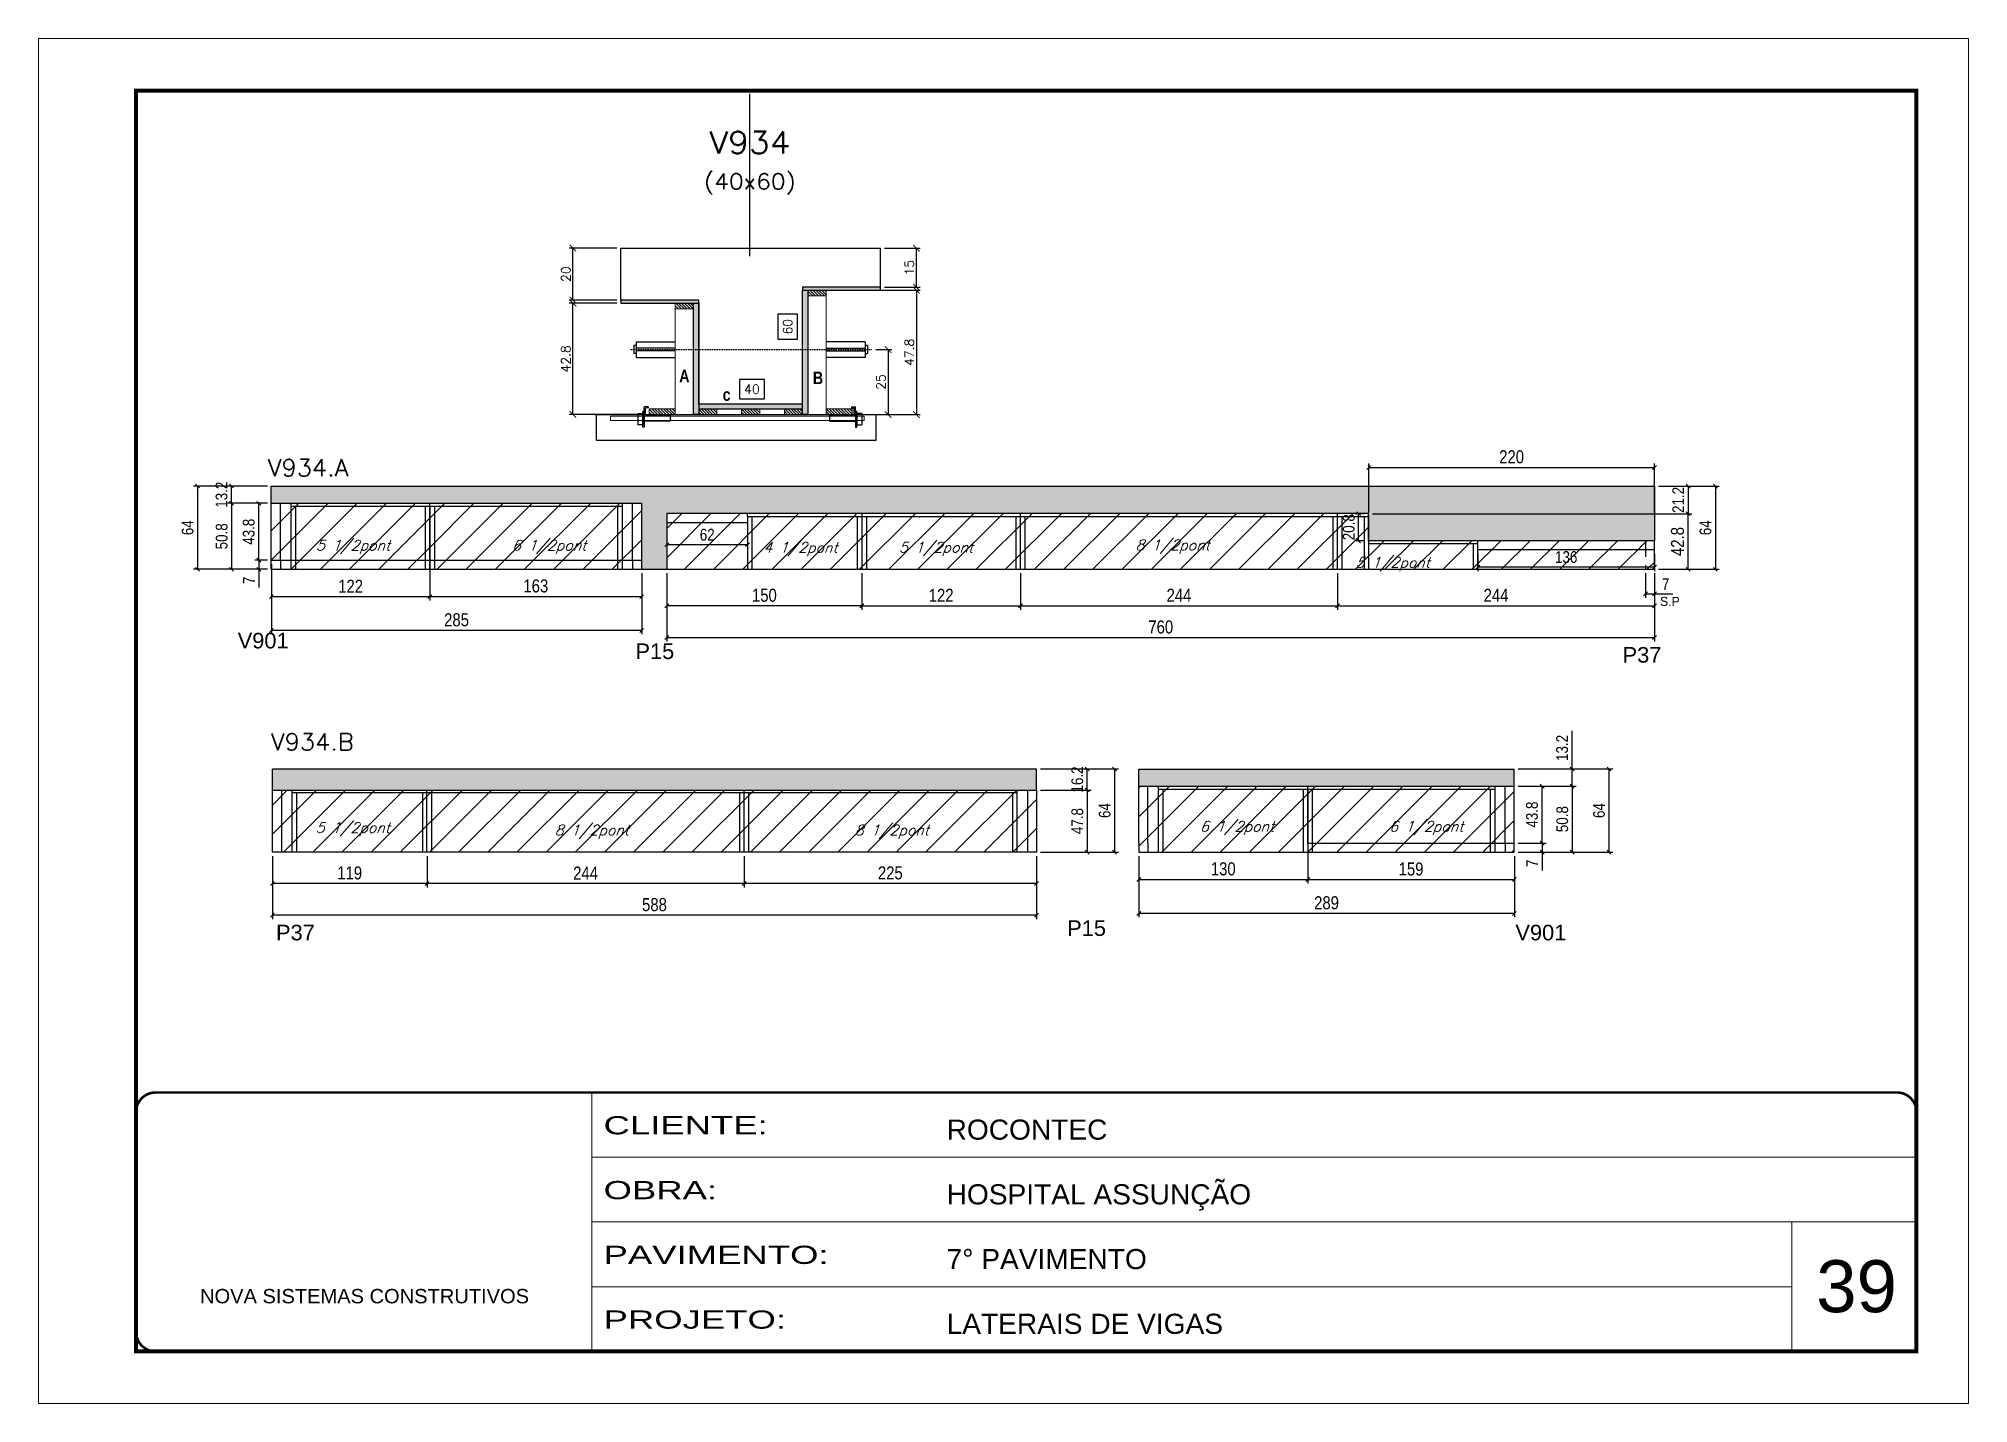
# Model space of a CAD drawing. Extents: x -20960 to -5926, y -2106 to 21915.
# Drawn here: x -9037 to -7552, y 10528 to 11578 of the extents above; entities that cross this region are included whole.
import ezdxf
from ezdxf.enums import TextEntityAlignment as Align

# ---------------------------------------------------------------- set-up
doc = ezdxf.new("R2010")
doc.units = 0
for name, pattern in [('CONTINUO', [0]), ('DASHED', [0.75, 0.5, -0.25]), ('HIDDEN', [0.375, 0.25, -0.125])]:
    doc.linetypes.add(name, pattern=pattern)
for name, color, linetype in [('5', 5, 'Continuous'), ('barrote', 251, 'Continuous'), ('COTA', 241, 'Continuous'), ('Cota Seção (2x)', 4, 'Continuous'), ('detalhes', 4, 'Continuous'), ('Painéis', 200, 'Continuous'), ('presilha', 1, 'Continuous'), ('Reaproveitamento', 251, 'Continuous'), ('SARR_2.2x7', 40, 'Continuous'), ('SARR_3.5x7', 81, 'Continuous'), ('TENSOR', 3, 'Continuous'), ('texto', 7, 'Continuous'), ('Texto de Titulo', 7, 'Continuous'), ('Texto Qtd Sarr', 242, 'Continuous')]:
    doc.layers.add(name, color=color, linetype=linetype)
for name, color, linetype, lineweight in [('CARIMBO', 255, 'Continuous', 9), ('CONCRETO', 251, 'Continuous', 25), ('Folhas', 255, 'Continuous', 9), ('Hachura', 251, 'Continuous', 9), ('Madeira', 126, 'Continuous', 18), ('SARRAFO DE PRESSAO', 251, 'DASHED', 9), ('SCO-___-LAJ', 2, 'Continuous', 0), ('Texto Seção', 7, 'Continuous', 15)]:
    doc.layers.add(name, color=color, linetype=linetype, lineweight=lineweight)
doc.styles.add('ARIAL', font='arial.ttf')
doc.styles.add('COTA TECNICA', font='techl___.ttf', dxfattribs={"height": 10})
doc.styles.add('COTA TECNICA-50', font='techl___.ttf', dxfattribs={"height": 9})
doc.styles.add('REGUA-120', font='ROMANS.shx', dxfattribs={"height": 15})
doc.styles.add('Romans', font='romans.shx')
doc.styles.add('ROMAS860', font='ROMAS860.SHX')
doc.styles.get("Standard").update_dxf_attribs({"font": 'arial.ttf'})
doc.styles.add('TECNICA', font='techb___.ttf', dxfattribs={"height": 10})
doc.styles.add('Tecnologia', font='')
doc.styles.get('Tecnologia').set_extended_font_data('Forgotten Futurist')
doc.dimstyles.new('COTA PAINEL-50', dxfattribs={"dimtxt": 9, "dimasz": 3, "dimexe": 3, "dimexo": 3, "dimgap": 3, "dimtad": 1, "dimdec": 1, "dimzin": 12, "dimdsep": 46, "dimtxsty": 'COTA TECNICA-50', "dimblk1": 'OBLIQUE', "dimblk2": 'OBLIQUE', "dimsah": 1, "dimcen": 0.9, "dimclrd": 4, "dimclre": 4, "dimclrt": 240, "dimadec": 1, "dimazin": 3, "dimtfac": 1, "dimtdec": 1, "dimtmove": 0, "dimatfit": 3, "dimfxl": 1, "dimtolj": 1, "dimtzin": 12, "dimarcsym": 0})
doc.dimstyles.new('Cota Seção (2x)', dxfattribs={"dimtxt": 7, "dimasz": 5, "dimexe": 3, "dimexo": 3, "dimgap": 2, "dimtad": 3, "dimdec": 1, "dimlfac": 0.5, "dimzin": 12, "dimdsep": 46, "dimtxsty": 'Romans', "dimblk": 'ARCHTICK', "dimcen": 0, "dimclrd": 4, "dimclre": 4, "dimclrt": 1, "dimadec": 1, "dimazin": 3, "dimtfac": 1, "dimtdec": 1, "dimtmove": 0, "dimatfit": 3, "dimldrblk": 'OBLIQUE', "dimfxl": 1, "dimtolj": 1, "dimtzin": 12, "dimarcsym": 0})
doc.dimstyles.new('Cota Seção interna', dxfattribs={"dimtxt": 7, "dimasz": 6, "dimexe": 0.18, "dimexo": 2, "dimgap": -4, "dimtad": 3, "dimdec": 1, "dimlfac": 0.5, "dimzin": 12, "dimdsep": 46, "dimtxsty": 'Romans', "dimblk": 'ARCHTICK', "dimcen": 0.09, "dimse1": 1, "dimse2": 1, "dimsd1": 1, "dimsd2": 1, "dimclrd": 180, "dimclre": 5, "dimclrt": 1, "dimadec": 0, "dimazin": 3, "dimtfac": 1, "dimtdec": 1, "dimtofl": 0, "dimtmove": 0, "dimatfit": 3, "dimldrblk": 'ARCHTICK', "dimfxl": 1, "dimtolj": 1, "dimtzin": 0, "dimarcsym": 0})
doc.dimstyles.new('PAINEL', dxfattribs={"dimtxt": 10, "dimasz": 3, "dimexe": 3, "dimexo": 3, "dimgap": 3, "dimtad": 1, "dimdec": 1, "dimzin": 12, "dimdsep": 46, "dimtxsty": 'COTA TECNICA', "dimblk1": 'OBLIQUE', "dimblk2": 'OBLIQUE', "dimsah": 1, "dimcen": 0.9, "dimclrd": 4, "dimclre": 4, "dimclrt": 240, "dimadec": 1, "dimazin": 3, "dimtfac": 1, "dimtdec": 1, "dimtmove": 0, "dimatfit": 3, "dimfxl": 1, "dimtolj": 1, "dimtzin": 12, "dimarcsym": 0})
pattern_1 = [(45, (1585, 0), (-11.22532, 11.22532), [])]

msp = doc.modelspace()

# ---------------------------------------------------------------- texts
at = {"layer": '5', "linetype": 'Continuous'}
for s, rotation, p in [('V901', 359.99996, (-8883.78, 11109.05)), ('P15', 0.00004, (-8577.68, 11100.87)), ('P37', 359.99996, (-7818.07, 11098.12)), ('P37', 0.00004, (-8854.28, 10884.46)), ('P15', 359.99996, (-8245.48, 10887.84)), ('V901', 359.99996, (-7900.57, 10884.46))]:
    msp.add_text(s, height=12, rotation=rotation, dxfattribs=at).set_placement(p)
at = {"layer": 'CARIMBO', "style": 'ARIAL'}
msp.add_text('39', height=40, dxfattribs=at).set_placement((-7669.14, 10598.36))
at = {"layer": 'detalhes', "style": 'TECNICA'}
for s, p in [('A', (-8544.05, 11313.81)), ('B', (-8441.22, 11312.37)), ('c', (-8510.62, 11299.5))]:
    msp.add_text(s, height=9.6, dxfattribs=at).set_placement(p)
at = {"layer": 'texto', "color": 2, "char_height": 8, "attachment_point": 5, "style": 'Romans'}
for s, insert in [('{\\Q19;\\C256;5 1/2pont}', (-8795.03, 11187.12)), ('{\\Q19;\\C256;6 1/2pont}', (-8644.07, 11187.12)), ('{\\Q19;\\C256;4 1/2pont}', (-8450.72, 11185.44)), ('{\\Q19;\\C256;5 1/2pont}', (-8346.48, 11185.55)), ('{\\Q19;\\C256;8 1/2pont}', (-8164.35, 11187.26)), ('{\\Q19;\\C256;5 1/2pont}', (-7994.92, 11173.89)), ('{\\Q19;\\C256;5 1/2pont}', (-8795.22, 10969.91)), ('{\\Q19;\\C256;8 1/2pont}', (-8611.31, 10967.98)), ('{\\Q19;\\C256;8 1/2pont}', (-8380.43, 10967.98)), ('{\\Q19;\\C256;6 1/2pont}', (-8114.75, 10970.86)), ('{\\Q19;\\C256;6 1/2pont}', (-7969.19, 10970.86))]:
    msp.add_mtext(s, dxfattribs=dict(at, insert=insert))
at = {"layer": 'texto', "color": 4, "insert": (-7781.71, 11145.17), "char_height": 7, "attachment_point": 5, "style": 'ROMAS860'}
msp.add_mtext('S.P', dxfattribs=at)
at = {"layer": 'Texto Seção', "style": 'REGUA-120', "width": 1.05}
for s, p in [('V934.A', (-8860.58, 11241.56)), ('V934.B', (-8858.16, 11030.66))]:
    msp.add_text(s, height=13, dxfattribs=at).set_placement(p)

# ---------------------------------------------------------------- blocks, each defined once
blk = doc.blocks.new('9999999999')
at = {"color": 30, "linetype": 'CONTINUO'}
for p, q in [((98564.6, 34230.2), (98564.6, 34429.4)), ((98564.6, 34379.6), (99584, 34379.6)), ((98564.6, 34329.8), (99488, 34329.8)), ((99584, 34329.8), (99488, 34329.8)), ((99488, 34329.8), (99488, 34230.2)), ((98564.6, 34280), (99488, 34280))]:
    blk.add_line(p, q, dxfattribs=at)
at = {"color": 30, "linetype": 'CONTINUO', "const_width": 2}
blk.add_lwpolyline([(99584, 34230.2), (99584, 34414.4, 0.414214), (99569, 34429.4), (98229, 34429.4, 0.414214), (98214, 34414.4), (98214, 34245.2, 0.414214), (98229, 34230.2), (99584, 34230.2)], format="xyb", dxfattribs=at)
at = {"layer": 'Folhas'}
blk.add_lwpolyline([(98139, 34190.2), (99624, 34190.2), (99624, 35240.2), (98139, 35240.2)], close=True, dxfattribs=at)
at = {"layer": 'Folhas', "color": 30, "const_width": 3}
blk.add_lwpolyline([(98214, 34230.2), (99584, 34230.2), (99584, 35200.2), (98214, 35200.2)], close=True, dxfattribs=at)
at = {"color": 7, "linetype": 'Continuous', "ltscale": 5, "style": 'ARIAL'}
for s, height, p in [('ROCONTEC', 15.48, (98837.7, 34393.1)), ('HOSPITAL ASSUNÇÃO', 15.483, (98837.7, 34343.3)), ('7° PAVIMENTO', 15.483, (98837.7, 34293.5)), ('NOVA SISTEMAS CONSTRUTIVOS', 11.059, (98263.2, 34267.2)), ('LATERAIS DE VIGAS', 15.483, (98837.7, 34243.7))]:
    blk.add_text(s, height=height, dxfattribs=at).set_placement(p)
at = {"layer": 'Folhas', "color": 7, "style": 'Tecnologia', "width": 1.5}
for s, p in [('CLIENTE:', (98573.7, 34397.2)), ('OBRA:', (98573.7, 34347.3)), ('PAVIMENTO:', (98573.7, 34297.5)), ('PROJETO:', (98573.7, 34247.7))]:
    blk.add_text(s, height=14, dxfattribs=at).set_placement(p)
blk = doc.blocks.new('titulo1')
at = {"layer": 'Defpoints', "color": 252, "linetype": 'HIDDEN', "ltscale": 2}
blk.add_line((0, 0), (0, 125), dxfattribs=at)
at = {"layer": 'Defpoints', "style": 'Romans', "oblique": 15}
blk.add_attdef('FOLHA', text='', height=10, dxfattribs=at).set_placement((0, 15.6), align=Align.MIDDLE_CENTER)
at = {"layer": 'Texto Qtd Sarr', "color": 3, "style": 'Romans', "oblique": 15}
for tag, height, p in [('TITULO', 17, (0, 71.4)), ('SEÇÃO', 12, (0, 41.5))]:
    blk.add_attdef(tag, text='', height=height, dxfattribs=at).set_placement(p, align=Align.MIDDLE_CENTER)
blk = doc.blocks.new('_ArchTick')
at = {"color": 0, "linetype": 'ByBlock', "const_width": 0.15}
blk.add_lwpolyline([(-0.5, -0.5), (0.5, 0.5)], dxfattribs=at)
blk = doc.blocks.new('*D1385')
at = {"layer": 'COTA', "color": 4, "lineweight": -2, "transparency": 16777216}
for p, q in [((-8592.1, 11374.6), (-8628.8, 11374.6)), ((-8625.8, 11289), (-8625.8, 11374.6)), ((-8574.5, 11289), (-8628.8, 11289))]:
    blk.add_line(p, q, dxfattribs=at)
at = {"layer": 'Defpoints', "color": 0, "transparency": 16777216}
for p in [(-8625.8, 11374.6), (-8589.1, 11374.6), (-8571.5, 11289)]:
    blk.add_point(p, dxfattribs=at)
at = {"layer": 'COTA', "color": 4, "lineweight": -2, "transparency": 16777216, "xscale": 5, "yscale": 5, "zscale": 5}
for p, rotation in [((-8625.8, 11374.6), 90), ((-8625.8, 11289), 270)]:
    blk.add_blockref('_ArchTick', p, dxfattribs=dict(at, rotation=rotation))
at = {"layer": 'COTA', "color": 1, "transparency": 16777216, "insert": (-8631.3, 11331.8), "char_height": 7, "attachment_point": 5, "rotation": 90, "style": 'Romans'}
blk.add_mtext('\\A1;42.8', dxfattribs=at)
blk = doc.blocks.new('_Oblique')
at = {"color": 0, "linetype": 'ByBlock', "lineweight": -2}
blk.add_line((-0.5, -0.5), (0.5, 0.5), dxfattribs=at)
blk = doc.blocks.new('*D1386')
at = {"layer": 'COTA', "color": 4, "lineweight": -2, "transparency": 16777216}
for p, q in [((-8592.1, 11417), (-8628.8, 11417)), ((-8625.8, 11377), (-8625.8, 11417)), ((-8592.1, 11377), (-8628.8, 11377))]:
    blk.add_line(p, q, dxfattribs=at)
at = {"layer": 'Defpoints', "color": 0, "transparency": 16777216}
for p in [(-8625.8, 11417), (-8589.1, 11417), (-8589.1, 11377)]:
    blk.add_point(p, dxfattribs=at)
at = {"layer": 'COTA', "color": 4, "lineweight": -2, "transparency": 16777216, "xscale": 5, "yscale": 5, "zscale": 5}
for p, rotation in [((-8625.8, 11417), 90), ((-8625.8, 11377), 270)]:
    blk.add_blockref('_ArchTick', p, dxfattribs=dict(at, rotation=rotation))
at = {"layer": 'COTA', "color": 1, "transparency": 16777216, "insert": (-8631.3, 11397), "char_height": 7, "attachment_point": 5, "rotation": 90, "style": 'Romans'}
blk.add_mtext('\\A1;20', dxfattribs=at)
blk = doc.blocks.new('*D1387')
at = {"layer": 'Cota Seção (2x)', "color": 180, "lineweight": -2, "transparency": 16777216}
for p, q in [((-8453.1, 11366.1), (-8468.1, 11366.1)), ((-8468.1, 11366.1), (-8468.1, 11347.1)), ((-8453.1, 11347.1), (-8453.1, 11366.1)), ((-8468.1, 11347.1), (-8453.1, 11347.1))]:
    blk.add_line(p, q, dxfattribs=at)
at = {"layer": 'Defpoints', "color": 0, "transparency": 16777216}
for p in [(-8529.1, 11417), (-8449.1, 11417), (-8529.1, 11297)]:
    blk.add_point(p, dxfattribs=at)
at = {"layer": 'Cota Seção (2x)', "color": 1, "transparency": 16777216, "insert": (-8460.6, 11356.6), "char_height": 7, "attachment_point": 5, "rotation": 90, "style": 'Romans'}
blk.add_mtext('\\A1;60', dxfattribs=at)
blk = doc.blocks.new('PRESILHA METÁLICA 1')
at = {"layer": 'presilha'}
for p, q in [((0, 13), (6, 13)), ((0, 13), (0, 0)), ((6, 0), (0, 0)), ((6, 15.5), (7.5, 15.5)), ((6, -2.5), (6, 15.5)), ((6, 13), (6, 0)), ((7.5, 10.6), (7.5, 19.9)), ((7.5, 15.5), (7.5, -2.5)), ((37.5, 4.1), (7.5, 4.1)), ((12, 21), (8.6, 21)), ((9, 11.6), (9, 18.9)), ((12, 19.5), (9.6, 19.5)), ((37.5, 11), (9.6, 11)), ((12, 21), (12, 19.5)), ((37.5, 11), (37.5, 4.1)), ((7.5, -2.5), (6, -2.5))]:
    blk.add_line(p, q, dxfattribs=at)
for centre, radius, start, end in [((8.6, 19.9), 1.14, 90, 180), ((9.6, 18.9), 0.57, 90, 180), ((9.6, 11.6), 0.57, 180, 270)]:
    blk.add_arc(centre, radius, start, end, dxfattribs=at)
blk = doc.blocks.new('*D1388')
at = {"layer": 'Cota Seção (2x)', "color": 180, "lineweight": -2, "transparency": 16777216}
for p, q in [((-8478.4, 11316), (-8497.7, 11316)), ((-8497.7, 11316), (-8497.7, 11301)), ((-8478.4, 11301), (-8478.4, 11316)), ((-8497.7, 11301), (-8478.4, 11301))]:
    blk.add_line(p, q, dxfattribs=at)
at = {"layer": 'Defpoints', "color": 0, "transparency": 16777216}
for p in [(-8529.1, 11297), (-8529.1, 11289), (-8449.1, 11289)]:
    blk.add_point(p, dxfattribs=at)
at = {"layer": 'Cota Seção (2x)', "color": 1, "transparency": 16777216, "insert": (-8488.1, 11308.5), "char_height": 7, "attachment_point": 5, "style": 'Romans'}
blk.add_mtext('\\A1;40', dxfattribs=at)
blk = doc.blocks.new('*D1389')
at = {"layer": 'COTA', "color": 4, "lineweight": -2, "transparency": 16777216}
for p, q in [((-8428.1, 11384.6), (-8358.5, 11384.6)), ((-8361.5, 11384.6), (-8361.5, 11289)), ((-8428.1, 11289), (-8358.5, 11289))]:
    blk.add_line(p, q, dxfattribs=at)
at = {"layer": 'Defpoints', "color": 0, "transparency": 16777216}
for p in [(-8431.1, 11384.6), (-8431.1, 11289), (-8361.5, 11289)]:
    blk.add_point(p, dxfattribs=at)
at = {"layer": 'COTA', "color": 4, "lineweight": -2, "transparency": 16777216, "xscale": 5, "yscale": 5, "zscale": 5}
for p, rotation in [((-8361.5, 11384.6), 90), ((-8361.5, 11289), 270)]:
    blk.add_blockref('_ArchTick', p, dxfattribs=dict(at, rotation=rotation))
at = {"layer": 'COTA', "color": 1, "transparency": 16777216, "insert": (-8367, 11336.8), "char_height": 7, "attachment_point": 5, "rotation": 90, "style": 'Romans'}
blk.add_mtext('\\A1;47.8', dxfattribs=at)
blk = doc.blocks.new('*D1591')
at = {"layer": 'COTA', "color": 4, "lineweight": -2, "transparency": 16777216}
for p, q in [((-8386.1, 11417), (-8358.5, 11417)), ((-8361.5, 11387), (-8361.5, 11417)), ((-8386.1, 11387), (-8358.5, 11387))]:
    blk.add_line(p, q, dxfattribs=at)
at = {"layer": 'Defpoints', "color": 0, "transparency": 16777216}
for p in [(-8389.1, 11417), (-8361.5, 11417), (-8389.1, 11387)]:
    blk.add_point(p, dxfattribs=at)
at = {"layer": 'COTA', "color": 4, "lineweight": -2, "transparency": 16777216, "xscale": 5, "yscale": 5, "zscale": 5}
for p, rotation in [((-8361.5, 11417), 90), ((-8361.5, 11387), 270)]:
    blk.add_blockref('_ArchTick', p, dxfattribs=dict(at, rotation=rotation))
at = {"layer": 'COTA', "color": 1, "transparency": 16777216, "insert": (-8367, 11402), "char_height": 7, "attachment_point": 5, "rotation": 90, "style": 'Romans'}
blk.add_mtext('\\A1;15', dxfattribs=at)
blk = doc.blocks.new('*D1390')
at = {"layer": 'COTA', "color": 4, "lineweight": -2, "transparency": 16777216}
for p, q in [((-8392.7, 11339), (-8380.3, 11339)), ((-8383.3, 11339), (-8383.3, 11289)), ((-8392.7, 11289), (-8380.3, 11289))]:
    blk.add_line(p, q, dxfattribs=at)
at = {"layer": 'Defpoints', "color": 0, "transparency": 16777216}
for p in [(-8395.7, 11339), (-8395.7, 11289), (-8383.3, 11289)]:
    blk.add_point(p, dxfattribs=at)
at = {"layer": 'COTA', "color": 4, "lineweight": -2, "transparency": 16777216, "xscale": 5, "yscale": 5, "zscale": 5}
for p, rotation in [((-8383.3, 11339), 90), ((-8383.3, 11289), 270)]:
    blk.add_blockref('_ArchTick', p, dxfattribs=dict(at, rotation=rotation))
at = {"layer": 'COTA', "color": 1, "transparency": 16777216, "insert": (-8388.8, 11314), "char_height": 7, "attachment_point": 5, "rotation": 90, "style": 'Romans'}
blk.add_mtext('\\A1;25', dxfattribs=at)
blk = doc.blocks.new('*D1592')
at = {"layer": 'COTA', "color": 4, "linetype": 'ByBlock', "lineweight": -2, "transparency": 16777216}
for p, q in [((-8010.5, 11212.7), (-7764.7, 11212.7)), ((-7767.7, 11169.9), (-7767.7, 11212.7)), ((-7790.5, 11169.9), (-7764.7, 11169.9))]:
    blk.add_line(p, q, dxfattribs=at)
at = {"layer": 'Defpoints', "color": 0, "linetype": 'ByBlock', "transparency": 16777216}
for p in [(-8013.5, 11212.7), (-7767.7, 11212.7), (-7793.5, 11169.9)]:
    blk.add_point(p, dxfattribs=at)
at = {"layer": 'COTA', "color": 4, "linetype": 'ByBlock', "lineweight": -2, "transparency": 16777216, "xscale": 3, "yscale": 3, "zscale": 3}
for p, rotation in [((-7767.7, 11212.7), 90), ((-7767.7, 11169.9), 270)]:
    blk.add_blockref('_Oblique', p, dxfattribs=dict(at, rotation=rotation))
at = {"layer": 'COTA', "color": 240, "linetype": 'ByBlock', "transparency": 16777216, "insert": (-7775.8, 11191.3), "char_height": 10, "attachment_point": 5, "rotation": 90, "style": 'COTA TECNICA'}
blk.add_mtext('\\A1;42.8', dxfattribs=at)
blk = doc.blocks.new('*D1593')
at = {"layer": 'COTA', "color": 4, "linetype": 'ByBlock', "lineweight": -2, "transparency": 16777216}
for p, q in [((-8553.5, 11166.9), (-8553.5, 11138.8)), ((-8403.5, 11166.9), (-8403.5, 11138.8)), ((-8403.5, 11141.8), (-8553.5, 11141.8))]:
    blk.add_line(p, q, dxfattribs=at)
at = {"layer": 'Defpoints', "color": 0, "linetype": 'ByBlock', "transparency": 16777216}
for p in [(-8553.5, 11169.9), (-8403.5, 11169.9), (-8553.5, 11141.8)]:
    blk.add_point(p, dxfattribs=at)
at = {"layer": 'COTA', "color": 4, "linetype": 'ByBlock', "lineweight": -2, "transparency": 16777216, "xscale": 3, "yscale": 3, "zscale": 3, "rotation": 180}
blk.add_blockref('_Oblique', (-8553.5, 11141.8), dxfattribs=at)
at = {"layer": 'COTA', "color": 4, "linetype": 'ByBlock', "lineweight": -2, "transparency": 16777216, "xscale": 3, "yscale": 3, "zscale": 3}
blk.add_blockref('_Oblique', (-8403.5, 11141.8), dxfattribs=at)
at = {"layer": 'COTA', "color": 240, "linetype": 'ByBlock', "transparency": 16777216, "insert": (-8478.5, 11149.9), "char_height": 10, "attachment_point": 5, "style": 'COTA TECNICA'}
blk.add_mtext('\\A1;150', dxfattribs=at)
blk = doc.blocks.new('*D1594')
at = {"layer": 'COTA', "color": 4, "linetype": 'ByBlock', "lineweight": -2, "transparency": 16777216}
for p, q in [((-8403.5, 11166.9), (-8403.5, 11138.8)), ((-8281.5, 11166.9), (-8281.5, 11138.8)), ((-8403.5, 11141.8), (-8281.5, 11141.8))]:
    blk.add_line(p, q, dxfattribs=at)
at = {"layer": 'Defpoints', "color": 0, "linetype": 'ByBlock', "transparency": 16777216}
for p in [(-8403.5, 11169.9), (-8281.5, 11169.9), (-8281.5, 11141.8)]:
    blk.add_point(p, dxfattribs=at)
at = {"layer": 'COTA', "color": 4, "linetype": 'ByBlock', "lineweight": -2, "transparency": 16777216, "xscale": 3, "yscale": 3, "zscale": 3, "rotation": 180}
blk.add_blockref('_Oblique', (-8403.5, 11141.8), dxfattribs=at)
at = {"layer": 'COTA', "color": 4, "linetype": 'ByBlock', "lineweight": -2, "transparency": 16777216, "xscale": 3, "yscale": 3, "zscale": 3}
blk.add_blockref('_Oblique', (-8281.5, 11141.8), dxfattribs=at)
at = {"layer": 'COTA', "color": 240, "linetype": 'ByBlock', "transparency": 16777216, "insert": (-8342.5, 11149.9), "char_height": 10, "attachment_point": 5, "style": 'COTA TECNICA'}
blk.add_mtext('\\A1;122', dxfattribs=at)
blk = doc.blocks.new('*D1595')
at = {"layer": 'COTA', "color": 4, "linetype": 'ByBlock', "lineweight": -2, "transparency": 16777216}
for p, q in [((-8281.5, 11166.9), (-8281.5, 11138.8)), ((-8037.5, 11166.9), (-8037.5, 11138.8)), ((-8281.5, 11141.8), (-8037.5, 11141.8))]:
    blk.add_line(p, q, dxfattribs=at)
at = {"layer": 'Defpoints', "color": 0, "linetype": 'ByBlock', "transparency": 16777216}
for p in [(-8281.5, 11169.9), (-8037.5, 11169.9), (-8037.5, 11141.8)]:
    blk.add_point(p, dxfattribs=at)
at = {"layer": 'COTA', "color": 4, "linetype": 'ByBlock', "lineweight": -2, "transparency": 16777216, "xscale": 3, "yscale": 3, "zscale": 3, "rotation": 180}
blk.add_blockref('_Oblique', (-8281.5, 11141.8), dxfattribs=at)
at = {"layer": 'COTA', "color": 4, "linetype": 'ByBlock', "lineweight": -2, "transparency": 16777216, "xscale": 3, "yscale": 3, "zscale": 3}
blk.add_blockref('_Oblique', (-8037.5, 11141.8), dxfattribs=at)
at = {"layer": 'COTA', "color": 240, "linetype": 'ByBlock', "transparency": 16777216, "insert": (-8159.5, 11149.9), "char_height": 10, "attachment_point": 5, "style": 'COTA TECNICA'}
blk.add_mtext('\\A1;244', dxfattribs=at)
blk = doc.blocks.new('*D1596')
at = {"layer": 'COTA', "color": 4, "linetype": 'ByBlock', "lineweight": -2, "transparency": 16777216}
for p, q in [((-8553.5, 11166.9), (-8553.5, 11114.4)), ((-7793.5, 11166.9), (-7793.5, 11114.4)), ((-8553.5, 11117.4), (-7793.5, 11117.4))]:
    blk.add_line(p, q, dxfattribs=at)
at = {"layer": 'Defpoints', "color": 0, "linetype": 'ByBlock', "transparency": 16777216}
for p in [(-8553.5, 11169.9), (-7793.5, 11169.9), (-7793.5, 11117.4)]:
    blk.add_point(p, dxfattribs=at)
at = {"layer": 'COTA', "color": 4, "linetype": 'ByBlock', "lineweight": -2, "transparency": 16777216, "xscale": 3, "yscale": 3, "zscale": 3, "rotation": 180}
blk.add_blockref('_Oblique', (-8553.5, 11117.4), dxfattribs=at)
at = {"layer": 'COTA', "color": 4, "linetype": 'ByBlock', "lineweight": -2, "transparency": 16777216, "xscale": 3, "yscale": 3, "zscale": 3}
blk.add_blockref('_Oblique', (-7793.5, 11117.4), dxfattribs=at)
at = {"layer": 'COTA', "color": 240, "linetype": 'ByBlock', "transparency": 16777216, "insert": (-8173.5, 11125.5), "char_height": 10, "attachment_point": 5, "style": 'COTA TECNICA'}
blk.add_mtext('\\A1;760', dxfattribs=at)
blk = doc.blocks.new('*D1597')
at = {"layer": 'COTA', "color": 4, "linetype": 'ByBlock', "lineweight": -2, "transparency": 16777216}
for p, q in [((-7790.5, 11233.9), (-7764.7, 11233.9)), ((-7767.7, 11233.9), (-7767.7, 11212.7)), ((-8010.5, 11212.7), (-7764.7, 11212.7))]:
    blk.add_line(p, q, dxfattribs=at)
at = {"layer": 'Defpoints', "color": 0, "linetype": 'ByBlock', "transparency": 16777216}
for p in [(-7793.5, 11233.9), (-8013.5, 11212.7), (-7767.7, 11212.7)]:
    blk.add_point(p, dxfattribs=at)
at = {"layer": 'COTA', "color": 4, "linetype": 'ByBlock', "lineweight": -2, "transparency": 16777216, "xscale": 3, "yscale": 3, "zscale": 3}
for p, rotation in [((-7767.7, 11233.9), 90), ((-7767.7, 11212.7), 270)]:
    blk.add_blockref('_Oblique', p, dxfattribs=dict(at, rotation=rotation))
at = {"layer": 'COTA', "color": 240, "linetype": 'ByBlock', "transparency": 16777216, "insert": (-7775.3, 11223.3), "char_height": 9, "attachment_point": 5, "rotation": 90, "style": 'COTA TECNICA-50'}
blk.add_mtext('\\A1;21.2', dxfattribs=at)
blk = doc.blocks.new('*D1391')
at = {"layer": 'COTA', "color": 4, "linetype": 'ByBlock', "lineweight": -2, "transparency": 16777216}
for p, q in [((-7790.5, 11233.9), (-7743.7, 11233.9)), ((-7746.7, 11233.9), (-7746.7, 11169.9)), ((-7790.5, 11169.9), (-7743.7, 11169.9))]:
    blk.add_line(p, q, dxfattribs=at)
at = {"layer": 'Defpoints', "color": 0, "linetype": 'ByBlock', "transparency": 16777216}
for p in [(-7793.5, 11233.9), (-7793.5, 11169.9), (-7746.7, 11169.9)]:
    blk.add_point(p, dxfattribs=at)
at = {"layer": 'COTA', "color": 4, "linetype": 'ByBlock', "lineweight": -2, "transparency": 16777216, "xscale": 3, "yscale": 3, "zscale": 3}
for p, rotation in [((-7746.7, 11233.9), 90), ((-7746.7, 11169.9), 270)]:
    blk.add_blockref('_Oblique', p, dxfattribs=dict(at, rotation=rotation))
at = {"layer": 'COTA', "color": 240, "linetype": 'ByBlock', "transparency": 16777216, "insert": (-7754.3, 11201.9), "char_height": 9, "attachment_point": 5, "rotation": 90, "style": 'COTA TECNICA-50'}
blk.add_mtext('\\A1;64', dxfattribs=at)
blk = doc.blocks.new('*D1598')
at = {"layer": 'COTA', "color": 4, "lineweight": -2, "ltscale": 25, "transparency": 16777216}
for p, q in [((-8037.5, 11166.9), (-8037.5, 11138.8)), ((-7793.5, 11166.9), (-7793.5, 11138.8)), ((-8037.5, 11141.8), (-7793.5, 11141.8))]:
    blk.add_line(p, q, dxfattribs=at)
at = {"layer": 'Defpoints', "color": 0, "ltscale": 25, "transparency": 16777216}
for p in [(-8037.5, 11169.9), (-7793.5, 11169.9), (-7793.5, 11141.8)]:
    blk.add_point(p, dxfattribs=at)
at = {"layer": 'COTA', "color": 4, "lineweight": -2, "ltscale": 25, "transparency": 16777216, "xscale": 3, "yscale": 3, "zscale": 3, "rotation": 180}
blk.add_blockref('_Oblique', (-8037.5, 11141.8), dxfattribs=at)
at = {"layer": 'COTA', "color": 4, "lineweight": -2, "ltscale": 25, "transparency": 16777216, "xscale": 3, "yscale": 3, "zscale": 3}
blk.add_blockref('_Oblique', (-7793.5, 11141.8), dxfattribs=at)
at = {"layer": 'COTA', "color": 240, "ltscale": 25, "transparency": 16777216, "insert": (-7915.5, 11149.9), "char_height": 10, "attachment_point": 5, "style": 'COTA TECNICA'}
blk.add_mtext('\\A1;244', dxfattribs=at)
blk = doc.blocks.new('*D1599')
at = {"layer": 'COTA', "color": 4, "lineweight": -2, "ltscale": 25, "transparency": 16777216}
for p, q in [((-8013.5, 11213.5), (-8013.5, 11251.3)), ((-8013.5, 11248.3), (-7793.5, 11248.3)), ((-7793.5, 11213.5), (-7793.5, 11251.3))]:
    blk.add_line(p, q, dxfattribs=at)
at = {"layer": 'Defpoints', "color": 0, "ltscale": 25, "transparency": 16777216}
for p in [(-7793.5, 11248.3), (-8013.5, 11210.5), (-7793.5, 11210.5)]:
    blk.add_point(p, dxfattribs=at)
at = {"layer": 'COTA', "color": 4, "lineweight": -2, "ltscale": 25, "transparency": 16777216, "xscale": 3, "yscale": 3, "zscale": 3, "rotation": 180}
blk.add_blockref('_Oblique', (-8013.5, 11248.3), dxfattribs=at)
at = {"layer": 'COTA', "color": 4, "lineweight": -2, "ltscale": 25, "transparency": 16777216, "xscale": 3, "yscale": 3, "zscale": 3}
blk.add_blockref('_Oblique', (-7793.5, 11248.3), dxfattribs=at)
at = {"layer": 'COTA', "color": 240, "ltscale": 25, "transparency": 16777216, "insert": (-7903.5, 11256.4), "char_height": 10, "attachment_point": 5, "style": 'COTA TECNICA'}
blk.add_mtext('\\A1;220', dxfattribs=at)
blk = doc.blocks.new('*D1600')
at = {"layer": 'COTA', "color": 4, "lineweight": -2, "transparency": 16777216}
for p, q in [((-8553.5, 11202.7), (-8553.5, 11185.9)), ((-8491.5, 11202.7), (-8491.5, 11185.9)), ((-8553.5, 11188.9), (-8491.5, 11188.9))]:
    blk.add_line(p, q, dxfattribs=at)
at = {"layer": 'Defpoints', "color": 0, "transparency": 16777216}
for p in [(-8553.5, 11205.7), (-8491.5, 11205.7), (-8491.5, 11188.9)]:
    blk.add_point(p, dxfattribs=at)
at = {"layer": 'COTA', "color": 4, "lineweight": -2, "transparency": 16777216, "xscale": 3, "yscale": 3, "zscale": 3, "rotation": 180}
blk.add_blockref('_Oblique', (-8553.5, 11188.9), dxfattribs=at)
at = {"layer": 'COTA', "color": 4, "lineweight": -2, "transparency": 16777216, "xscale": 3, "yscale": 3, "zscale": 3}
blk.add_blockref('_Oblique', (-8491.5, 11188.9), dxfattribs=at)
at = {"layer": 'COTA', "color": 240, "transparency": 16777216, "insert": (-8522.5, 11196.5), "char_height": 9, "attachment_point": 5, "style": 'COTA TECNICA-50'}
blk.add_mtext('\\A1;62', dxfattribs=at)
blk = doc.blocks.new('*D1601')
at = {"layer": 'COTA', "color": 4, "lineweight": -2, "transparency": 16777216}
for p, q in [((-7800.5, 11166.9), (-7800.5, 11148)), ((-7793.5, 11166.9), (-7793.5, 11148)), ((-7800.5, 11151), (-7793.5, 11151)), ((-7793.5, 11151), (-7779.4, 11151))]:
    blk.add_line(p, q, dxfattribs=at)
at = {"layer": 'Defpoints', "color": 0, "transparency": 16777216}
for p in [(-7800.5, 11169.9), (-7793.5, 11169.9), (-7793.5, 11151)]:
    blk.add_point(p, dxfattribs=at)
at = {"layer": 'COTA', "color": 4, "lineweight": -2, "transparency": 16777216, "xscale": 3, "yscale": 3, "zscale": 3, "rotation": 180}
blk.add_blockref('_Oblique', (-7800.5, 11151), dxfattribs=at)
at = {"layer": 'COTA', "color": 4, "lineweight": -2, "transparency": 16777216, "xscale": 3, "yscale": 3, "zscale": 3}
blk.add_blockref('_Oblique', (-7793.5, 11151), dxfattribs=at)
at = {"layer": 'COTA', "color": 240, "transparency": 16777216, "insert": (-7785, 11158.5), "char_height": 9, "attachment_point": 5, "style": 'COTA TECNICA-50'}
blk.add_mtext('\\A1;7', dxfattribs=at)
blk = doc.blocks.new('*D1602')
at = {"layer": 'COTA', "color": 4, "lineweight": -2, "transparency": 16777216}
for p, q in [((-7929.5, 11181.9), (-7929.5, 11168.6)), ((-7793.5, 11171.6), (-7929.5, 11171.6)), ((-7793.5, 11181.9), (-7793.5, 11168.6))]:
    blk.add_line(p, q, dxfattribs=at)
at = {"layer": 'Defpoints', "color": 0, "transparency": 16777216}
for p in [(-7929.5, 11184.9), (-7793.5, 11184.9), (-7929.5, 11171.6)]:
    blk.add_point(p, dxfattribs=at)
at = {"layer": 'COTA', "color": 4, "lineweight": -2, "transparency": 16777216, "xscale": 3, "yscale": 3, "zscale": 3, "rotation": 180}
blk.add_blockref('_Oblique', (-7929.5, 11171.6), dxfattribs=at)
at = {"layer": 'COTA', "color": 4, "lineweight": -2, "transparency": 16777216, "xscale": 3, "yscale": 3, "zscale": 3}
blk.add_blockref('_Oblique', (-7793.5, 11171.6), dxfattribs=at)
at = {"layer": 'COTA', "color": 240, "transparency": 16777216, "insert": (-7861.5, 11179.3), "char_height": 9, "attachment_point": 5, "style": 'COTA TECNICA-50'}
blk.add_mtext('\\A1;136', dxfattribs=at)
blk = doc.blocks.new('*D1603')
at = {"layer": 'COTA', "color": 4, "lineweight": -2, "transparency": 16777216}
for p, q in [((-8016.5, 11212.7), (-8024.2, 11212.7)), ((-8021.2, 11191.9), (-8021.2, 11212.7)), ((-8016.5, 11191.9), (-8024.2, 11191.9))]:
    blk.add_line(p, q, dxfattribs=at)
at = {"layer": 'Defpoints', "color": 0, "transparency": 16777216}
for p in [(-8021.2, 11212.7), (-8013.5, 11212.7), (-8013.5, 11191.9)]:
    blk.add_point(p, dxfattribs=at)
at = {"layer": 'COTA', "color": 4, "lineweight": -2, "transparency": 16777216, "xscale": 3, "yscale": 3, "zscale": 3}
for p, rotation in [((-8021.2, 11212.7), 90), ((-8021.2, 11191.9), 270)]:
    blk.add_blockref('_Oblique', p, dxfattribs=dict(at, rotation=rotation))
at = {"layer": 'COTA', "color": 240, "transparency": 16777216, "insert": (-8028.8, 11202.3), "char_height": 9, "attachment_point": 5, "rotation": 90, "style": 'COTA TECNICA-50'}
blk.add_mtext('\\A1;20.8', dxfattribs=at)
blk = doc.blocks.new('*D1575')
at = {"layer": 'COTA', "color": 4, "lineweight": -2, "ltscale": 25, "transparency": 16777216}
for p, q in [((-8857.9, 11173.9), (-8857.9, 11119.9)), ((-8572.9, 11166.9), (-8572.9, 11119.9)), ((-8572.9, 11122.9), (-8857.9, 11122.9))]:
    blk.add_line(p, q, dxfattribs=at)
at = {"layer": 'Defpoints', "color": 0, "ltscale": 25, "transparency": 16777216}
for p in [(-8857.9, 11176.9), (-8572.9, 11169.9), (-8857.9, 11122.9)]:
    blk.add_point(p, dxfattribs=at)
at = {"layer": 'COTA', "color": 4, "lineweight": -2, "ltscale": 25, "transparency": 16777216, "xscale": 3, "yscale": 3, "zscale": 3, "rotation": 180}
blk.add_blockref('_Oblique', (-8857.9, 11122.9), dxfattribs=at)
at = {"layer": 'COTA', "color": 4, "lineweight": -2, "ltscale": 25, "transparency": 16777216, "xscale": 3, "yscale": 3, "zscale": 3}
blk.add_blockref('_Oblique', (-8572.9, 11122.9), dxfattribs=at)
at = {"layer": 'COTA', "color": 240, "ltscale": 25, "transparency": 16777216, "insert": (-8715.4, 11131), "char_height": 10, "attachment_point": 5, "style": 'COTA TECNICA'}
blk.add_mtext('\\A1;285', dxfattribs=at)
blk = doc.blocks.new('*D1374')
at = {"layer": 'COTA', "color": 4, "lineweight": -2, "ltscale": 25, "transparency": 16777216}
for p, q in [((-8735.9, 11173.9), (-8735.9, 11145.9)), ((-8857.9, 11148.9), (-8735.9, 11148.9)), ((-8857.9, 11146.9), (-8857.9, 11145.9))]:
    blk.add_line(p, q, dxfattribs=at)
at = {"layer": 'Defpoints', "color": 0, "ltscale": 25, "transparency": 16777216}
for p in [(-8735.9, 11176.9), (-8857.9, 11149.9), (-8735.9, 11148.9)]:
    blk.add_point(p, dxfattribs=at)
at = {"layer": 'COTA', "color": 4, "lineweight": -2, "ltscale": 25, "transparency": 16777216, "xscale": 3, "yscale": 3, "zscale": 3, "rotation": 180}
blk.add_blockref('_Oblique', (-8857.9, 11148.9), dxfattribs=at)
at = {"layer": 'COTA', "color": 4, "lineweight": -2, "ltscale": 25, "transparency": 16777216, "xscale": 3, "yscale": 3, "zscale": 3}
blk.add_blockref('_Oblique', (-8735.9, 11148.9), dxfattribs=at)
at = {"layer": 'COTA', "color": 240, "ltscale": 25, "transparency": 16777216, "insert": (-8796.9, 11156.9), "char_height": 10, "attachment_point": 5, "style": 'COTA TECNICA'}
blk.add_mtext('\\A1;122', dxfattribs=at)
blk = doc.blocks.new('*D1375')
at = {"layer": 'COTA', "color": 4, "lineweight": -2, "ltscale": 25, "transparency": 16777216}
for p, q in [((-8735.9, 11173.9), (-8735.9, 11145.9)), ((-8572.9, 11166.9), (-8572.9, 11145.9)), ((-8735.9, 11148.9), (-8572.9, 11148.9))]:
    blk.add_line(p, q, dxfattribs=at)
at = {"layer": 'Defpoints', "color": 0, "ltscale": 25, "transparency": 16777216}
for p in [(-8735.9, 11176.9), (-8572.9, 11169.9), (-8572.9, 11148.9)]:
    blk.add_point(p, dxfattribs=at)
at = {"layer": 'COTA', "color": 4, "lineweight": -2, "ltscale": 25, "transparency": 16777216, "xscale": 3, "yscale": 3, "zscale": 3, "rotation": 180}
blk.add_blockref('_Oblique', (-8735.9, 11148.9), dxfattribs=at)
at = {"layer": 'COTA', "color": 4, "lineweight": -2, "ltscale": 25, "transparency": 16777216, "xscale": 3, "yscale": 3, "zscale": 3}
blk.add_blockref('_Oblique', (-8572.9, 11148.9), dxfattribs=at)
at = {"layer": 'COTA', "color": 240, "ltscale": 25, "transparency": 16777216, "insert": (-8654.4, 11157.1), "char_height": 10, "attachment_point": 5, "style": 'COTA TECNICA'}
blk.add_mtext('\\A1;163', dxfattribs=at)
blk = doc.blocks.new('*D1576')
at = {"layer": 'COTA', "color": 4, "lineweight": -2, "transparency": 16777216}
for p, q in [((-8860.9, 11234), (-8891.5, 11234)), ((-8888.5, 11220.7), (-8888.5, 11234)), ((-8860.9, 11220.7), (-8891.5, 11220.7))]:
    blk.add_line(p, q, dxfattribs=at)
at = {"layer": 'Defpoints', "color": 0, "transparency": 16777216}
for p in [(-8888.5, 11234), (-8857.9, 11234), (-8857.9, 11220.7)]:
    blk.add_point(p, dxfattribs=at)
at = {"layer": 'COTA', "color": 4, "lineweight": -2, "transparency": 16777216, "xscale": 3, "yscale": 3, "zscale": 3}
for p, rotation in [((-8888.5, 11234), 90), ((-8888.5, 11220.7), 270)]:
    blk.add_blockref('_Oblique', p, dxfattribs=dict(at, rotation=rotation))
at = {"layer": 'COTA', "color": 240, "transparency": 16777216, "insert": (-8896.2, 11227.3), "char_height": 9, "attachment_point": 5, "rotation": 90, "style": 'COTA TECNICA-50'}
blk.add_mtext('\\A1;13.2', dxfattribs=at)
blk = doc.blocks.new('*D1577')
at = {"layer": 'COTA', "color": 4, "lineweight": -2, "transparency": 16777216}
for p, q in [((-8860.9, 11220.7), (-8870.5, 11220.7)), ((-8867.5, 11176.9), (-8867.5, 11220.7)), ((-8860.9, 11176.9), (-8870.5, 11176.9))]:
    blk.add_line(p, q, dxfattribs=at)
at = {"layer": 'Defpoints', "color": 0, "transparency": 16777216}
for p in [(-8867.5, 11220.7), (-8857.9, 11220.7), (-8857.9, 11176.9)]:
    blk.add_point(p, dxfattribs=at)
at = {"layer": 'COTA', "color": 4, "lineweight": -2, "transparency": 16777216, "xscale": 3, "yscale": 3, "zscale": 3}
for p, rotation in [((-8867.5, 11220.7), 90), ((-8867.5, 11176.9), 270)]:
    blk.add_blockref('_Oblique', p, dxfattribs=dict(at, rotation=rotation))
at = {"layer": 'COTA', "color": 240, "transparency": 16777216, "insert": (-8875.3, 11198.8), "char_height": 9, "attachment_point": 5, "rotation": 90, "style": 'COTA TECNICA-50'}
blk.add_mtext('\\A1;43.8', dxfattribs=at)
blk = doc.blocks.new('*D1578')
at = {"layer": 'COTA', "color": 4, "linetype": 'ByBlock', "lineweight": -2, "transparency": 16777216}
for p, q in [((-8494.1, 10949.3), (-8494.1, 10925.2)), ((-8269.1, 10949.3), (-8269.1, 10925.2)), ((-8269.1, 10928.2), (-8494.1, 10928.2))]:
    blk.add_line(p, q, dxfattribs=at)
at = {"layer": 'Defpoints', "color": 0, "linetype": 'ByBlock', "transparency": 16777216}
for p in [(-8494.1, 10952.3), (-8269.1, 10952.3), (-8494.1, 10928.2)]:
    blk.add_point(p, dxfattribs=at)
at = {"layer": 'COTA', "color": 4, "linetype": 'ByBlock', "lineweight": -2, "transparency": 16777216, "xscale": 3, "yscale": 3, "zscale": 3, "rotation": 180}
blk.add_blockref('_Oblique', (-8494.1, 10928.2), dxfattribs=at)
at = {"layer": 'COTA', "color": 4, "linetype": 'ByBlock', "lineweight": -2, "transparency": 16777216, "xscale": 3, "yscale": 3, "zscale": 3}
blk.add_blockref('_Oblique', (-8269.1, 10928.2), dxfattribs=at)
at = {"layer": 'COTA', "color": 240, "linetype": 'ByBlock', "transparency": 16777216, "insert": (-8381.6, 10936.3), "char_height": 10, "attachment_point": 5, "style": 'COTA TECNICA'}
blk.add_mtext('\\A1;225', dxfattribs=at)
blk = doc.blocks.new('*D1579')
at = {"layer": 'COTA', "color": 4, "linetype": 'ByBlock', "lineweight": -2, "transparency": 16777216}
for p, q in [((-8738.1, 10949.3), (-8738.1, 10925.2)), ((-8494.1, 10949.3), (-8494.1, 10925.2)), ((-8494.1, 10928.2), (-8738.1, 10928.2))]:
    blk.add_line(p, q, dxfattribs=at)
at = {"layer": 'Defpoints', "color": 0, "linetype": 'ByBlock', "transparency": 16777216}
for p in [(-8738.1, 10952.3), (-8494.1, 10952.3), (-8738.1, 10928.2)]:
    blk.add_point(p, dxfattribs=at)
at = {"layer": 'COTA', "color": 4, "linetype": 'ByBlock', "lineweight": -2, "transparency": 16777216, "xscale": 3, "yscale": 3, "zscale": 3, "rotation": 180}
blk.add_blockref('_Oblique', (-8738.1, 10928.2), dxfattribs=at)
at = {"layer": 'COTA', "color": 4, "linetype": 'ByBlock', "lineweight": -2, "transparency": 16777216, "xscale": 3, "yscale": 3, "zscale": 3}
blk.add_blockref('_Oblique', (-8494.1, 10928.2), dxfattribs=at)
at = {"layer": 'COTA', "color": 240, "linetype": 'ByBlock', "transparency": 16777216, "insert": (-8616.1, 10936.2), "char_height": 10, "attachment_point": 5, "style": 'COTA TECNICA'}
blk.add_mtext('\\A1;244', dxfattribs=at)
blk = doc.blocks.new('*D1580')
at = {"layer": 'COTA', "color": 4, "linetype": 'ByBlock', "lineweight": -2, "transparency": 16777216}
for p, q in [((-8857.1, 10949.3), (-8857.1, 10900.8)), ((-8269.1, 10949.3), (-8269.1, 10900.8)), ((-8269.1, 10903.8), (-8857.1, 10903.8))]:
    blk.add_line(p, q, dxfattribs=at)
at = {"layer": 'Defpoints', "color": 0, "linetype": 'ByBlock', "transparency": 16777216}
for p in [(-8857.1, 10952.3), (-8269.1, 10952.3), (-8857.1, 10903.8)]:
    blk.add_point(p, dxfattribs=at)
at = {"layer": 'COTA', "color": 4, "linetype": 'ByBlock', "lineweight": -2, "transparency": 16777216, "xscale": 3, "yscale": 3, "zscale": 3, "rotation": 180}
blk.add_blockref('_Oblique', (-8857.1, 10903.8), dxfattribs=at)
at = {"layer": 'COTA', "color": 4, "linetype": 'ByBlock', "lineweight": -2, "transparency": 16777216, "xscale": 3, "yscale": 3, "zscale": 3}
blk.add_blockref('_Oblique', (-8269.1, 10903.8), dxfattribs=at)
at = {"layer": 'COTA', "color": 240, "linetype": 'ByBlock', "transparency": 16777216, "insert": (-8563.1, 10911.9), "char_height": 10, "attachment_point": 5, "style": 'COTA TECNICA'}
blk.add_mtext('\\A1;588', dxfattribs=at)
blk = doc.blocks.new('*D1581')
at = {"layer": 'COTA', "color": 4, "linetype": 'ByBlock', "lineweight": -2, "transparency": 16777216}
for p, q in [((-8266.1, 11000.1), (-8227.1, 11000.1)), ((-8230.1, 11000.1), (-8230.1, 10952.3)), ((-8266.1, 10952.3), (-8227.1, 10952.3))]:
    blk.add_line(p, q, dxfattribs=at)
at = {"layer": 'Defpoints', "color": 0, "linetype": 'ByBlock', "transparency": 16777216}
for p in [(-8269.1, 11000.1), (-8269.1, 10952.3), (-8230.1, 10952.3)]:
    blk.add_point(p, dxfattribs=at)
at = {"layer": 'COTA', "color": 4, "linetype": 'ByBlock', "lineweight": -2, "transparency": 16777216, "xscale": 3, "yscale": 3, "zscale": 3}
for p, rotation in [((-8230.1, 11000.1), 90), ((-8230.1, 10952.3), 270)]:
    blk.add_blockref('_Oblique', p, dxfattribs=dict(at, rotation=rotation))
at = {"layer": 'COTA', "color": 240, "linetype": 'ByBlock', "transparency": 16777216, "insert": (-8237.7, 10976.2), "char_height": 9, "attachment_point": 5, "rotation": 90, "style": 'COTA TECNICA-50'}
blk.add_mtext('\\A1;47.8', dxfattribs=at)
blk = doc.blocks.new('*D1582')
at = {"layer": 'COTA', "color": 4, "linetype": 'ByBlock', "lineweight": -2, "transparency": 16777216}
for p, q in [((-8266.1, 11016.3), (-8227.1, 11016.3)), ((-8230.1, 11000.1), (-8230.1, 11016.3)), ((-8266.1, 11000.1), (-8227.1, 11000.1))]:
    blk.add_line(p, q, dxfattribs=at)
at = {"layer": 'Defpoints', "color": 0, "linetype": 'ByBlock', "transparency": 16777216}
for p in [(-8269.1, 11016.3), (-8230.1, 11016.3), (-8269.1, 11000.1)]:
    blk.add_point(p, dxfattribs=at)
at = {"layer": 'COTA', "color": 4, "linetype": 'ByBlock', "lineweight": -2, "transparency": 16777216, "xscale": 3, "yscale": 3, "zscale": 3}
for p, rotation in [((-8230.1, 11016.3), 90), ((-8230.1, 11000.1), 270)]:
    blk.add_blockref('_Oblique', p, dxfattribs=dict(at, rotation=rotation))
at = {"layer": 'COTA', "color": 240, "linetype": 'ByBlock', "transparency": 16777216, "insert": (-8237.7, 11008.2), "char_height": 9, "attachment_point": 5, "rotation": 90, "style": 'COTA TECNICA-50'}
blk.add_mtext('\\A1;16.2', dxfattribs=at)
blk = doc.blocks.new('*D1583')
at = {"layer": 'COTA', "color": 4, "lineweight": -2, "ltscale": 25, "transparency": 16777216}
for p, q in [((-8857.1, 10949.3), (-8857.1, 10925.2)), ((-8738.1, 10949.3), (-8738.1, 10925.2)), ((-8738.1, 10928.2), (-8857.1, 10928.2))]:
    blk.add_line(p, q, dxfattribs=at)
at = {"layer": 'Defpoints', "color": 0, "ltscale": 25, "transparency": 16777216}
for p in [(-8857.1, 10952.3), (-8738.1, 10952.3), (-8857.1, 10928.2)]:
    blk.add_point(p, dxfattribs=at)
at = {"layer": 'COTA', "color": 4, "lineweight": -2, "ltscale": 25, "transparency": 16777216, "xscale": 3, "yscale": 3, "zscale": 3, "rotation": 180}
blk.add_blockref('_Oblique', (-8857.1, 10928.2), dxfattribs=at)
at = {"layer": 'COTA', "color": 4, "lineweight": -2, "ltscale": 25, "transparency": 16777216, "xscale": 3, "yscale": 3, "zscale": 3}
blk.add_blockref('_Oblique', (-8738.1, 10928.2), dxfattribs=at)
at = {"layer": 'COTA', "color": 240, "ltscale": 25, "transparency": 16777216, "insert": (-8797.6, 10936.3), "char_height": 10, "attachment_point": 5, "style": 'COTA TECNICA'}
blk.add_mtext('\\A1;119', dxfattribs=at)
blk = doc.blocks.new('*D1376')
at = {"layer": 'COTA', "color": 4, "lineweight": -2, "ltscale": 25, "transparency": 16777216}
for p, q in [((-8190.4, 10949.3), (-8190.4, 10902.2)), ((-7901.4, 10949.3), (-7901.4, 10902.2)), ((-7901.4, 10905.2), (-8190.4, 10905.2))]:
    blk.add_line(p, q, dxfattribs=at)
at = {"layer": 'Defpoints', "color": 0, "ltscale": 25, "transparency": 16777216}
for p in [(-8190.4, 10952.3), (-7901.4, 10952.3), (-8190.4, 10905.2)]:
    blk.add_point(p, dxfattribs=at)
at = {"layer": 'COTA', "color": 4, "lineweight": -2, "ltscale": 25, "transparency": 16777216, "xscale": 3, "yscale": 3, "zscale": 3, "rotation": 180}
blk.add_blockref('_Oblique', (-8190.4, 10905.2), dxfattribs=at)
at = {"layer": 'COTA', "color": 4, "lineweight": -2, "ltscale": 25, "transparency": 16777216, "xscale": 3, "yscale": 3, "zscale": 3}
blk.add_blockref('_Oblique', (-7901.4, 10905.2), dxfattribs=at)
at = {"layer": 'COTA', "color": 240, "ltscale": 25, "transparency": 16777216, "insert": (-8045.9, 10913.3), "char_height": 10, "attachment_point": 5, "style": 'COTA TECNICA'}
blk.add_mtext('\\A1;289', dxfattribs=at)
blk = doc.blocks.new('*D1377')
at = {"layer": 'COTA', "color": 4, "lineweight": -2, "ltscale": 25, "transparency": 16777216}
for p, q in [((-8060.4, 10956.3), (-8060.4, 10928.2)), ((-8190.4, 10931.2), (-8060.4, 10931.2)), ((-8190.4, 10929.3), (-8190.4, 10928.2))]:
    blk.add_line(p, q, dxfattribs=at)
at = {"layer": 'Defpoints', "color": 0, "ltscale": 25, "transparency": 16777216}
for p in [(-8060.4, 10959.3), (-8190.4, 10932.3), (-8060.4, 10931.2)]:
    blk.add_point(p, dxfattribs=at)
at = {"layer": 'COTA', "color": 4, "lineweight": -2, "ltscale": 25, "transparency": 16777216, "xscale": 3, "yscale": 3, "zscale": 3, "rotation": 180}
blk.add_blockref('_Oblique', (-8190.4, 10931.2), dxfattribs=at)
at = {"layer": 'COTA', "color": 4, "lineweight": -2, "ltscale": 25, "transparency": 16777216, "xscale": 3, "yscale": 3, "zscale": 3}
blk.add_blockref('_Oblique', (-8060.4, 10931.2), dxfattribs=at)
at = {"layer": 'COTA', "color": 240, "ltscale": 25, "transparency": 16777216, "insert": (-8125.4, 10939.4), "char_height": 10, "attachment_point": 5, "style": 'COTA TECNICA'}
blk.add_mtext('\\A1;130', dxfattribs=at)
blk = doc.blocks.new('*D1378')
at = {"layer": 'COTA', "color": 4, "lineweight": -2, "ltscale": 25, "transparency": 16777216}
for p, q in [((-8060.4, 10956.3), (-8060.4, 10928.2)), ((-7901.4, 10949.3), (-7901.4, 10928.2)), ((-8060.4, 10931.2), (-7901.4, 10931.2))]:
    blk.add_line(p, q, dxfattribs=at)
at = {"layer": 'Defpoints', "color": 0, "ltscale": 25, "transparency": 16777216}
for p in [(-8060.4, 10959.3), (-7901.4, 10952.3), (-7901.4, 10931.2)]:
    blk.add_point(p, dxfattribs=at)
at = {"layer": 'COTA', "color": 4, "lineweight": -2, "ltscale": 25, "transparency": 16777216, "xscale": 3, "yscale": 3, "zscale": 3, "rotation": 180}
blk.add_blockref('_Oblique', (-8060.4, 10931.2), dxfattribs=at)
at = {"layer": 'COTA', "color": 4, "lineweight": -2, "ltscale": 25, "transparency": 16777216, "xscale": 3, "yscale": 3, "zscale": 3}
blk.add_blockref('_Oblique', (-7901.4, 10931.2), dxfattribs=at)
at = {"layer": 'COTA', "color": 240, "ltscale": 25, "transparency": 16777216, "insert": (-7980.9, 10939.3), "char_height": 10, "attachment_point": 5, "style": 'COTA TECNICA'}
blk.add_mtext('\\A1;159', dxfattribs=at)
blk = doc.blocks.new('*D1604')
at = {"layer": 'COTA', "color": 4, "lineweight": -2, "transparency": 16777216}
for p, q in [((-7898.4, 11003.1), (-7877, 11003.1)), ((-7880, 10959.3), (-7880, 11003.1)), ((-7898.4, 10959.3), (-7877, 10959.3))]:
    blk.add_line(p, q, dxfattribs=at)
at = {"layer": 'Defpoints', "color": 0, "transparency": 16777216}
for p in [(-7901.4, 11003.1), (-7880, 11003.1), (-7901.4, 10959.3)]:
    blk.add_point(p, dxfattribs=at)
at = {"layer": 'COTA', "color": 4, "lineweight": -2, "transparency": 16777216, "xscale": 3, "yscale": 3, "zscale": 3}
for p, rotation in [((-7880, 11003.1), 90), ((-7880, 10959.3), 270)]:
    blk.add_blockref('_Oblique', p, dxfattribs=dict(at, rotation=rotation))
at = {"layer": 'COTA', "color": 240, "transparency": 16777216, "insert": (-7887.8, 10981.2), "char_height": 9, "attachment_point": 5, "rotation": 90, "style": 'COTA TECNICA-50'}
blk.add_mtext('\\A1;43.8', dxfattribs=at)
blk = doc.blocks.new('*D1605')
at = {"layer": 'COTA', "color": 4, "lineweight": -2, "transparency": 16777216}
for p, q in [((-7856.9, 11016.3), (-7856.9, 11045.7)), ((-7898.4, 11016.3), (-7853.9, 11016.3)), ((-7856.9, 11003.1), (-7856.9, 11016.3)), ((-7898.4, 11003.1), (-7853.9, 11003.1))]:
    blk.add_line(p, q, dxfattribs=at)
at = {"layer": 'Defpoints', "color": 0, "transparency": 16777216}
for p in [(-7901.4, 11016.3), (-7856.9, 11016.3), (-7901.4, 11003.1)]:
    blk.add_point(p, dxfattribs=at)
at = {"layer": 'COTA', "color": 4, "lineweight": -2, "transparency": 16777216, "xscale": 3, "yscale": 3, "zscale": 3}
for p, rotation in [((-7856.9, 11016.3), 90), ((-7856.9, 11003.1), 270)]:
    blk.add_blockref('_Oblique', p, dxfattribs=dict(at, rotation=rotation))
at = {"layer": 'COTA', "color": 240, "transparency": 16777216, "insert": (-7864.6, 11032.5), "char_height": 9, "attachment_point": 5, "rotation": 90, "style": 'COTA TECNICA-50'}
blk.add_mtext('\\A1;13.2', dxfattribs=at)
blk = doc.blocks.new('*D1625')
at = {"layer": 'COTA', "color": 4, "lineweight": -2, "transparency": 16777216}
for p, q in [((-8266.1, 11016.3), (-8206, 11016.3)), ((-8209, 11016.3), (-8209, 10952.3)), ((-8266.1, 10952.3), (-8206, 10952.3))]:
    blk.add_line(p, q, dxfattribs=at)
at = {"layer": 'Defpoints', "color": 0, "transparency": 16777216}
for p in [(-8269.1, 11016.3), (-8269.1, 10952.3), (-8209, 10952.3)]:
    blk.add_point(p, dxfattribs=at)
at = {"layer": 'COTA', "color": 4, "lineweight": -2, "transparency": 16777216, "xscale": 3, "yscale": 3, "zscale": 3}
for p, rotation in [((-8209, 11016.3), 90), ((-8209, 10952.3), 270)]:
    blk.add_blockref('_Oblique', p, dxfattribs=dict(at, rotation=rotation))
at = {"layer": 'COTA', "color": 240, "transparency": 16777216, "insert": (-8216.6, 10984.3), "char_height": 9, "attachment_point": 5, "rotation": 90, "style": 'COTA TECNICA-50'}
blk.add_mtext('\\A1;64', dxfattribs=at)
blk = doc.blocks.new('*D1411')
at = {"layer": 'COTA', "color": 4, "lineweight": -2, "transparency": 16777216}
for p, q in [((-7898.4, 10959.3), (-7877, 10959.3)), ((-7898.4, 10952.3), (-7877, 10952.3)), ((-7880, 10959.3), (-7880, 10952.3)), ((-7880, 10952.3), (-7880, 10938.1))]:
    blk.add_line(p, q, dxfattribs=at)
at = {"layer": 'Defpoints', "color": 0, "transparency": 16777216}
for p in [(-7901.4, 10959.3), (-7901.4, 10952.3), (-7880, 10952.3)]:
    blk.add_point(p, dxfattribs=at)
at = {"layer": 'COTA', "color": 4, "lineweight": -2, "transparency": 16777216, "xscale": 3, "yscale": 3, "zscale": 3}
for p, rotation in [((-7880, 10959.3), 90), ((-7880, 10952.3), 270)]:
    blk.add_blockref('_Oblique', p, dxfattribs=dict(at, rotation=rotation))
at = {"layer": 'COTA', "color": 240, "transparency": 16777216, "insert": (-7887.6, 10943.7), "char_height": 9, "attachment_point": 5, "rotation": 90, "style": 'COTA TECNICA-50'}
blk.add_mtext('\\A1;7', dxfattribs=at)
blk = doc.blocks.new('*D1626')
at = {"layer": 'COTA', "color": 4, "lineweight": -2, "transparency": 16777216}
for p, q in [((-7898.4, 11003.1), (-7853.9, 11003.1)), ((-7856.9, 11003.1), (-7856.9, 10952.3)), ((-7898.4, 10952.3), (-7853.9, 10952.3))]:
    blk.add_line(p, q, dxfattribs=at)
at = {"layer": 'Defpoints', "color": 0, "transparency": 16777216}
for p in [(-7901.4, 11003.1), (-7901.4, 10952.3), (-7856.9, 10952.3)]:
    blk.add_point(p, dxfattribs=at)
at = {"layer": 'COTA', "color": 4, "lineweight": -2, "transparency": 16777216, "xscale": 3, "yscale": 3, "zscale": 3}
for p, rotation in [((-7856.9, 11003.1), 90), ((-7856.9, 10952.3), 270)]:
    blk.add_blockref('_Oblique', p, dxfattribs=dict(at, rotation=rotation))
at = {"layer": 'COTA', "color": 240, "transparency": 16777216, "insert": (-7864.5, 10977.7), "char_height": 9, "attachment_point": 5, "rotation": 90, "style": 'COTA TECNICA-50'}
blk.add_mtext('\\A1;50.8', dxfattribs=at)
blk = doc.blocks.new('*D1627')
at = {"layer": 'COTA', "color": 4, "lineweight": -2, "transparency": 16777216}
for p, q in [((-8860.9, 11176.9), (-8870.5, 11176.9)), ((-8860.9, 11169.9), (-8870.5, 11169.9)), ((-8867.5, 11176.9), (-8867.5, 11169.9)), ((-8867.5, 11169.9), (-8867.5, 11155.8))]:
    blk.add_line(p, q, dxfattribs=at)
at = {"layer": 'Defpoints', "color": 0, "transparency": 16777216}
for p in [(-8867.5, 11169.9), (-8857.9, 11176.9), (-8857.9, 11169.9)]:
    blk.add_point(p, dxfattribs=at)
at = {"layer": 'COTA', "color": 4, "lineweight": -2, "transparency": 16777216, "xscale": 3, "yscale": 3, "zscale": 3}
for p, rotation in [((-8867.5, 11176.9), 90), ((-8867.5, 11169.9), 270)]:
    blk.add_blockref('_Oblique', p, dxfattribs=dict(at, rotation=rotation))
at = {"layer": 'COTA', "color": 240, "transparency": 16777216, "insert": (-8875.1, 11161.4), "char_height": 9, "attachment_point": 5, "rotation": 90, "style": 'COTA TECNICA-50'}
blk.add_mtext('\\A1;7', dxfattribs=at)
blk = doc.blocks.new('*D1412')
at = {"layer": 'COTA', "color": 4, "lineweight": -2, "transparency": 16777216}
for p, q in [((-8860.9, 11220.7), (-8891.5, 11220.7)), ((-8888.5, 11220.7), (-8888.5, 11169.9)), ((-8860.9, 11169.9), (-8891.5, 11169.9))]:
    blk.add_line(p, q, dxfattribs=at)
at = {"layer": 'Defpoints', "color": 0, "transparency": 16777216}
for p in [(-8857.9, 11220.7), (-8888.5, 11169.9), (-8857.9, 11169.9)]:
    blk.add_point(p, dxfattribs=at)
at = {"layer": 'COTA', "color": 4, "lineweight": -2, "transparency": 16777216, "xscale": 3, "yscale": 3, "zscale": 3}
for p, rotation in [((-8888.5, 11220.7), 90), ((-8888.5, 11169.9), 270)]:
    blk.add_blockref('_Oblique', p, dxfattribs=dict(at, rotation=rotation))
at = {"layer": 'COTA', "color": 240, "transparency": 16777216, "insert": (-8896.1, 11195.3), "char_height": 9, "attachment_point": 5, "rotation": 90, "style": 'COTA TECNICA-50'}
blk.add_mtext('\\A1;50.8', dxfattribs=at)
blk = doc.blocks.new('*D1628')
at = {"layer": 'COTA', "color": 4, "lineweight": -2, "transparency": 16777216}
for p, q in [((-8860.9, 11234), (-8917.7, 11234)), ((-8914.7, 11234), (-8914.7, 11169.9)), ((-8860.9, 11169.9), (-8917.7, 11169.9))]:
    blk.add_line(p, q, dxfattribs=at)
at = {"layer": 'Defpoints', "color": 0, "transparency": 16777216}
for p in [(-8857.9, 11234), (-8914.7, 11169.9), (-8857.9, 11169.9)]:
    blk.add_point(p, dxfattribs=at)
at = {"layer": 'COTA', "color": 4, "lineweight": -2, "transparency": 16777216, "xscale": 3, "yscale": 3, "zscale": 3}
for p, rotation in [((-8914.7, 11234), 90), ((-8914.7, 11169.9), 270)]:
    blk.add_blockref('_Oblique', p, dxfattribs=dict(at, rotation=rotation))
at = {"layer": 'COTA', "color": 240, "transparency": 16777216, "insert": (-8922.3, 11201.9), "char_height": 9, "attachment_point": 5, "rotation": 90, "style": 'COTA TECNICA-50'}
blk.add_mtext('\\A1;64', dxfattribs=at)
blk = doc.blocks.new('*D1723')
at = {"layer": 'COTA', "color": 4, "lineweight": -2, "transparency": 16777216}
for p, q in [((-7898.4, 11016.3), (-7825.6, 11016.3)), ((-7828.6, 11016.3), (-7828.6, 10952.3)), ((-7898.4, 10952.3), (-7825.6, 10952.3))]:
    blk.add_line(p, q, dxfattribs=at)
at = {"layer": 'Defpoints', "color": 0, "transparency": 16777216}
for p in [(-7901.4, 11016.3), (-7901.4, 10952.3), (-7828.6, 10952.3)]:
    blk.add_point(p, dxfattribs=at)
at = {"layer": 'COTA', "color": 4, "lineweight": -2, "transparency": 16777216, "xscale": 3, "yscale": 3, "zscale": 3}
for p, rotation in [((-7828.6, 11016.3), 90), ((-7828.6, 10952.3), 270)]:
    blk.add_blockref('_Oblique', p, dxfattribs=dict(at, rotation=rotation))
at = {"layer": 'COTA', "color": 240, "transparency": 16777216, "insert": (-7836.2, 10984.3), "char_height": 9, "attachment_point": 5, "rotation": 90, "style": 'COTA TECNICA-50'}
blk.add_mtext('\\A1;64', dxfattribs=at)

# ---------------------------------------------------------------- dimensions: what is measured, and where the dimension line sits
at = {"layer": 'COTA'}
for base, p1, p2, dimstyle, picture, middle in [((-8625.77, 11417.01), (-8589.05, 11377.01), (-8589.05, 11417.01), 'Cota Seção (2x)', '*D1386', (-8631.27, 11397.01)), ((-8361.49, 11417.01), (-8389.05, 11387.01), (-8389.05, 11417.01), 'Cota Seção (2x)', '*D1591', (-8366.99, 11402.01)), ((-8625.77, 11374.61), (-8571.45, 11289.01), (-8589.05, 11374.61), 'Cota Seção (2x)', '*D1385', (-8631.27, 11331.81)), ((-8361.49, 11289.01), (-8431.05, 11384.61), (-8431.05, 11289.01), 'Cota Seção (2x)', '*D1389', (-8366.99, 11336.81)), ((-8383.27, 11289.01), (-8395.75, 11338.98), (-8395.75, 11289.01), 'Cota Seção (2x)', '*D1390', (-8388.77, 11313.99)), ((-8914.67, 11169.94), (-8857.92, 11233.95), (-8857.92, 11169.94), 'COTA PAINEL-50', '*D1628', (-8922.27, 11201.95)), ((-8888.45, 11169.94), (-8857.92, 11220.74), (-8857.92, 11169.94), 'COTA PAINEL-50', '*D1412', (-8896.07, 11195.34)), ((-8867.53, 11220.74), (-8857.92, 11176.94), (-8857.92, 11220.74), 'COTA PAINEL-50', '*D1577', (-8875.25, 11198.84)), ((-8867.53, 11169.94), (-8857.92, 11176.94), (-8857.92, 11169.94), 'COTA PAINEL-50', '*D1627', (-8875.1, 11161.37)), ((-7856.88, 11016.28), (-7901.42, 11003.08), (-7901.42, 11016.28), 'COTA PAINEL-50', '*D1605', (-7864.58, 11032.51)), ((-8209, 10952.27), (-8269.12, 11016.28), (-8269.12, 10952.27), 'COTA PAINEL-50', '*D1625', (-8216.6, 10984.27)), ((-7828.59, 10952.28), (-7901.42, 11016.28), (-7901.42, 10952.28), 'COTA PAINEL-50', '*D1723', (-7836.19, 10984.28)), ((-7880.04, 11003.08), (-7901.42, 10959.28), (-7901.42, 11003.08), 'COTA PAINEL-50', '*D1604', (-7887.75, 10981.18)), ((-7856.88, 10952.28), (-7901.42, 11003.08), (-7901.42, 10952.28), 'COTA PAINEL-50', '*D1626', (-7864.5, 10977.68)), ((-7880.04, 10952.28), (-7901.42, 10959.28), (-7901.42, 10952.28), 'COTA PAINEL-50', '*D1411', (-7887.6, 10943.7))]:
    dim = msp.add_linear_dim(base=base, p1=p1, p2=p2, angle=90, dimstyle=dimstyle, dxfattribs=at)
    dim.commit()
    dim.dimension.update_dxf_attribs({"geometry": picture, "text_midpoint": middle})
at = {"layer": 'COTA', "ltscale": 25}
for base, p1, p2, picture, middle in [((-7793.54, 11248.32), (-8013.55, 11210.53), (-7793.54, 11210.53), '*D1599', (-7903.54, 11256.42)), ((-8857.92, 11122.86), (-8572.92, 11169.94), (-8857.92, 11176.94), '*D1575', (-8715.42, 11131)), ((-8735.92, 11148.85), (-8857.92, 11149.94), (-8735.92, 11176.94), '*D1374', (-8796.92, 11156.91)), ((-7793.54, 11141.83), (-8037.54, 11169.93), (-7793.54, 11169.93), '*D1598', (-7915.54, 11149.9)), ((-8060.42, 10931.19), (-8190.42, 10932.28), (-8060.42, 10959.28), '*D1377', (-8125.42, 10939.41)), ((-8190.42, 10905.2), (-7901.42, 10952.28), (-8190.42, 10952.28), '*D1376', (-8045.92, 10913.3))]:
    dim = msp.add_linear_dim(base=base, p1=p1, p2=p2, dimstyle='PAINEL', dxfattribs=at)
    dim.commit()
    dim.dimension.update_dxf_attribs({"geometry": picture, "text_midpoint": middle})
at = {"layer": 'COTA'}
for base, p1, p2, picture, middle in [((-8888.45, 11233.95), (-8857.92, 11220.74), (-8857.92, 11233.95), '*D1576', (-8888.45, 11227.35)), ((-8021.18, 11212.73), (-8013.55, 11191.93), (-8013.55, 11212.73), '*D1603', (-8021.18, 11202.33))]:
    dim = msp.add_linear_dim(base=base, p1=p1, p2=p2, angle=90, dimstyle='COTA PAINEL-50', dxfattribs=at)
    dim.commit()
    dim.dimension.update_dxf_attribs({"geometry": picture, "text_midpoint": middle, "dimtype": 160})
at = {"layer": 'COTA', "linetype": 'ByBlock'}
for base, p1, p2, picture, middle in [((-7767.71, 11212.73), (-7793.54, 11233.93), (-8013.55, 11212.73), '*D1597', (-7767.71, 11223.33)), ((-8230.08, 11016.28), (-8269.12, 11000.07), (-8269.12, 11016.28), '*D1582', (-8230.08, 11008.17))]:
    dim = msp.add_linear_dim(base=base, p1=p1, p2=p2, angle=90, dimstyle='COTA PAINEL-50', override={"dimarcsym": 1}, dxfattribs=at)
    dim.commit()
    dim.dimension.update_dxf_attribs({"geometry": picture, "text_midpoint": middle, "dimtype": 160})
for base, p1, p2, picture, middle in [((-7746.73, 11169.93), (-7793.54, 11233.93), (-7793.54, 11169.93), '*D1391', (-7754.32, 11201.93)), ((-8230.08, 10952.27), (-8269.12, 11000.07), (-8269.12, 10952.27), '*D1581', (-8237.66, 10976.17))]:
    dim = msp.add_linear_dim(base=base, p1=p1, p2=p2, angle=90, dimstyle='COTA PAINEL-50', override={"dimarcsym": 1}, dxfattribs=at)
    dim.commit()
    dim.dimension.update_dxf_attribs({"geometry": picture, "text_midpoint": middle})
for base, p1, p2, angle, picture, middle in [((-7767.71, 11212.73), (-7793.54, 11169.93), (-8013.55, 11212.73), 90, '*D1592', (-7775.8, 11191.33)), ((-8857.12, 10903.76), (-8269.12, 10952.27), (-8857.12, 10952.27), 180, '*D1580', (-8563.12, 10911.89)), ((-8494.12, 10928.16), (-8269.12, 10952.27), (-8494.12, 10952.27), 180, '*D1578', (-8381.62, 10936.27))]:
    dim = msp.add_linear_dim(base=base, p1=p1, p2=p2, angle=angle, dimstyle='PAINEL', dxfattribs=at)
    dim.commit()
    dim.dimension.update_dxf_attribs({"geometry": picture, "text_midpoint": middle})
at = {"layer": 'COTA'}
for base, p1, p2, picture, middle in [((-8491.54, 11188.92), (-8553.54, 11205.73), (-8491.54, 11205.73), '*D1600', (-8522.54, 11196.52)), ((-7929.54, 11171.58), (-7793.54, 11184.93), (-7929.54, 11184.93), '*D1602', (-7861.54, 11179.28)), ((-7793.54, 11150.98), (-7800.54, 11169.93), (-7793.54, 11169.93), '*D1601', (-7784.96, 11158.55))]:
    dim = msp.add_linear_dim(base=base, p1=p1, p2=p2, dimstyle='COTA PAINEL-50', dxfattribs=at)
    dim.commit()
    dim.dimension.update_dxf_attribs({"geometry": picture, "text_midpoint": middle})
at = {"layer": 'COTA', "ltscale": 25}
for base, p1, p2, picture, middle in [((-8572.92, 11148.85), (-8735.92, 11176.94), (-8572.92, 11169.94), '*D1375', (-8654.42, 11157.07)), ((-7901.42, 10931.19), (-8060.42, 10959.28), (-7901.42, 10952.28), '*D1378', (-7980.92, 10939.33))]:
    dim = msp.add_linear_dim(base=base, p1=p1, p2=p2, dimstyle='PAINEL', override={"dimtmove": 1}, dxfattribs=at)
    dim.commit()
    dim.dimension.update_dxf_attribs({"geometry": picture, "text_midpoint": middle})
at = {"layer": 'COTA', "linetype": 'ByBlock'}
for base, p1, p2, picture, middle in [((-8553.54, 11141.83), (-8403.54, 11169.93), (-8553.54, 11169.93), '*D1593', (-8478.54, 11149.94)), ((-7793.54, 11117.43), (-8553.54, 11169.93), (-7793.54, 11169.93), '*D1596', (-8173.54, 11125.53)), ((-8281.54, 11141.83), (-8403.54, 11169.93), (-8281.54, 11169.93), '*D1594', (-8342.54, 11149.89))]:
    dim = msp.add_linear_dim(base=base, p1=p1, p2=p2, dimstyle='PAINEL', dxfattribs=at)
    dim.commit()
    dim.dimension.update_dxf_attribs({"geometry": picture, "text_midpoint": middle})
dim = msp.add_linear_dim(base=(-8037.54, 11141.83), p1=(-8281.54, 11169.93), p2=(-8037.54, 11169.93), dimstyle='PAINEL', dxfattribs=at)
dim.commit()
dim.dimension.update_dxf_attribs({"geometry": '*D1595', "text_midpoint": (-8159.54, 11141.83), "dimtype": 160})
at = {"layer": 'COTA', "ltscale": 25}
dim = msp.add_linear_dim(base=(-8857.12, 10928.16), p1=(-8738.12, 10952.27), p2=(-8857.12, 10952.27), angle=180, dimstyle='PAINEL', dxfattribs=at)
dim.commit()
dim.dimension.update_dxf_attribs({"geometry": '*D1583', "text_midpoint": (-8797.62, 10936.25)})
at = {"layer": 'COTA', "linetype": 'ByBlock'}
dim = msp.add_linear_dim(base=(-8738.12, 10928.16), p1=(-8494.12, 10952.27), p2=(-8738.12, 10952.27), angle=180, dimstyle='PAINEL', dxfattribs=at)
dim.commit()
dim.dimension.update_dxf_attribs({"geometry": '*D1579', "text_midpoint": (-8616.12, 10928.16), "dimtype": 160})
at = {"layer": 'Cota Seção (2x)'}
for base, p1, p2, angle, picture, middle in [((-8449.05, 11417.01), (-8529.05, 11297.01), (-8529.05, 11417.01), 90, '*D1387', (-8449.05, 11356.64)), ((-8529.05, 11297.01), (-8449.05, 11289.01), (-8529.05, 11289.01), 180, '*D1388', (-8488.05, 11297.01))]:
    dim = msp.add_linear_dim(base=base, p1=p1, p2=p2, angle=angle, dimstyle='Cota Seção interna', dxfattribs=at)
    dim.commit()
    dim.dimension.update_dxf_attribs({"geometry": picture, "text_midpoint": middle, "dimtype": 160})

# ---------------------------------------------------------------- hatches: boundary and pattern name
at = {"layer": 'COTA', "linetype": 'ByBlock'}
h = msp.add_hatch(dxfattribs=at)
h.set_pattern_fill('AR-CONC', color=256, scale=0.03)
h.set_pattern_definition([(50, (3156.5, -4594.3004), (5.4655401, -0.4781726), [0.5715, -6.2865]), (355, (3156.5, -4594.3004), (-1.0573026, 5.7317054), [0.4572, -5.0292175]), (100.451445, (3156.9555, -4594.3403), (4.4082374, 5.2535326), [0.4857003, -5.3427073]), (46.1842, (3156.5, -4592.7764), (8.1323712, -1.2612698), [0.85725, -9.42975]), (96.635558, (3157.178, -4592.8815), (7.122124, 7.4227837), [0.7285507, -8.0140682]), (351.18415, (3156.5, -4592.7764), (7.122124, 7.4227837), [0.685799, -7.543792]), (21, (3157.262, -4593.1574), (4.5484317, -3.0679559), [0.5715, -6.2865]), (326, (3157.262, -4593.1574), (1.8540609, 5.525639), [0.4572, -5.0292]), (71.451445, (3157.641, -4593.413), (6.4024926, 2.457683), [0.4857003, -5.3426981]), (37.5, (3156.5, -4594.3004), (0.0926581, 2.53665117), [0, -4.96824, 0, -5.1054, 0, -5.04825]), (7.5, (3156.5, -4594.3004), (2.00458988, 3.00541724), [0, -2.91084, 0, -4.85394, 0, -1.92405]), (327.5, (3154.8007, -4594.3004), (4.06771786, -0.17186232), [0, -1.905, 0, -5.9436, 0, -7.8867]), (317.5, (3154.0387, -4594.3004), (4.44387544, 0.7627947), [0, -2.4765, 0, -3.94716, 0, -5.6007])])
h.paths.add_polyline_path([(-8572.92, 11220.74), (-8572.92, 11169.94), (-8553.54, 11169.94), (-8553.54, 11212.73), (-8013.55, 11212.73), (-8013.55, 11210.53), (-8013.55, 11210.53), (-8013.55, 11191.93), (-7793.54, 11191.93), (-7793.54, 11233.93), (-8857.92, 11233.95), (-8857.92, 11220.74)])
h = msp.add_hatch(dxfattribs=at)
h.set_pattern_fill('AR-CONC', color=256, scale=0.03)
h.set_pattern_definition([(50, (3000.878, -4594.3004), (5.4655401, -0.4781726), [0.5715, -6.2865]), (355, (3000.878, -4594.3004), (-1.0573026, 5.7317054), [0.4572, -5.0292175]), (100.451445, (3001.3335, -4594.3403), (4.4082374, 5.2535326), [0.4857003, -5.3427073]), (46.1842, (3000.878, -4592.7764), (8.1323712, -1.2612698), [0.85725, -9.42975]), (96.635558, (3001.556, -4592.8815), (7.122124, 7.4227837), [0.7285507, -8.0140682]), (351.18415, (3000.878, -4592.7764), (7.122124, 7.4227837), [0.685799, -7.543792]), (21, (3001.64, -4593.1574), (4.5484317, -3.0679559), [0.5715, -6.2865]), (326, (3001.64, -4593.1574), (1.8540609, 5.525639), [0.4572, -5.0292]), (71.451445, (3002.019, -4593.413), (6.4024926, 2.457683), [0.4857003, -5.3426981]), (37.5, (3000.878, -4594.3004), (0.0926581, 2.53665117), [0, -4.96824, 0, -5.1054, 0, -5.04825]), (7.5, (3000.878, -4594.3004), (2.00458988, 3.00541724), [0, -2.91084, 0, -4.85394, 0, -1.92405]), (327.5, (2999.1788, -4594.3004), (4.06771786, -0.17186232), [0, -1.905, 0, -5.9436, 0, -7.8867]), (317.5, (2998.4168, -4594.3004), (4.44387544, 0.7627947), [0, -2.4765, 0, -3.94716, 0, -5.6007])])
h.paths.add_polyline_path([(-8269.12, 11000.07), (-8269.12, 11016.28), (-8857.12, 11016.26), (-8857.12, 11000.07)])
h = msp.add_hatch(dxfattribs=at)
h.set_pattern_fill('AR-CONC', color=256, scale=0.03)
h.set_pattern_definition([(50, (-1368.791, -6192.247), (5.4655401, -0.4781726), [0.5715, -6.2865]), (355, (-1368.791, -6192.247), (-1.0573026, 5.7317054), [0.4572, -5.0292175]), (100.451445, (-1368.3355, -6192.287), (4.4082374, 5.2535326), [0.4857003, -5.3427073]), (46.1842, (-1368.791, -6190.723), (8.1323712, -1.2612698), [0.85725, -9.42975]), (96.63556, (-1368.113, -6190.828), (7.122124, 7.4227837), [0.7285507, -8.0140682]), (351.18415, (-1368.791, -6190.723), (7.122124, 7.4227837), [0.685799, -7.543792]), (21, (-1368.029, -6191.104), (4.5484317, -3.067956), [0.5715, -6.2865]), (326, (-1368.029, -6191.104), (1.8540609, 5.525639), [0.4572, -5.0292]), (71.451445, (-1367.65, -6191.3597), (6.4024926, 2.457683), [0.4857003, -5.3426981]), (37.5, (-1368.791, -6192.247), (0.0926581, 2.53665117), [0, -4.96824, 0, -5.1054, 0, -5.04825]), (7.5, (-1368.791, -6192.247), (2.00458988, 3.00541724), [0, -2.91084, 0, -4.85394, 0, -1.92405]), (327.5, (-1370.4902, -6192.247), (4.06771786, -0.17186232), [0, -1.905, 0, -5.9436, 0, -7.8867]), (317.5, (-1371.2522, -6192.247), (4.44387544, 0.7627947), [0, -2.4765, 0, -3.94716, 0, -5.6007])])
h.paths.add_polyline_path([(-7901.42, 11003.08), (-7901.42, 11016.28), (-8190.42, 11016.28), (-8190.42, 11003.08)])
at = {"layer": 'Hachura'}
h = msp.add_hatch(color=256, dxfattribs=at)
h.dxf.hatch_style = 1
h.paths.add_polyline_path([(-8529.05, 11374.61), (-8529.05, 11377.01), (-8589.05, 11377.01), (-8589.05, 11374.61)])
h = msp.add_hatch(color=256, dxfattribs=at)
h.dxf.hatch_style = 1
h.paths.add_polyline_path([(-8389.05, 11384.61), (-8389.05, 11387.01), (-8449.05, 11387.01), (-8449.05, 11384.61)])
h = msp.add_hatch(color=256, dxfattribs=at)
h.dxf.hatch_style = 1
h.paths.add_polyline_path([(-8449.05, 11384.61), (-8445.05, 11384.61), (-8445.05, 11289.01), (-8449.05, 11289.01)])
h = msp.add_hatch(dxfattribs=at)
h.set_pattern_fill('ANSI31', color=256, scale=0.5, angle=270, style=0)
h.set_pattern_definition([(315, (14362.7677, 3076.965), (1.12253202, 1.12253202), [])])
h.paths.add_polyline_path([(-8431.05, 11380.21), (-8431.05, 11384.61), (-8445.05, 11384.61), (-8445.05, 11380.21)])
h = msp.add_hatch(dxfattribs=at)
h.set_pattern_fill('ANSI31', color=256, scale=0.5, angle=270, style=0)
h.set_pattern_definition([(315, (14380.7677, 3066.965), (1.12253202, 1.12253202), [])])
h.paths.add_polyline_path([(-8533.05, 11370.21), (-8533.05, 11374.61), (-8547.05, 11374.61), (-8547.05, 11370.21)])
h = msp.add_hatch(color=256, dxfattribs=at)
h.dxf.hatch_style = 1
h.paths.add_polyline_path([(-8533.05, 11374.61), (-8529.05, 11374.61), (-8529.05, 11289.01), (-8533.05, 11289.01)])
h = msp.add_hatch(dxfattribs=at)
h.set_pattern_fill('ANSI31', color=256, scale=0.5, angle=270, style=0)
h.set_pattern_definition([(315, (14380.7677, 3059.365), (1.12253202, 1.12253202), [])])
h.paths.add_polyline_path([(-8567.05, 11289.01), (-8567.05, 11293.41), (-8547.05, 11293.41), (-8547.05, 11289.01)])
h = msp.add_hatch(color=256, dxfattribs=at)
h.dxf.hatch_style = 1
h.paths.add_polyline_path([(-8449.05, 11293.41), (-8449.05, 11297.01), (-8529.05, 11297.01), (-8529.05, 11293.41)])
h = msp.add_hatch(dxfattribs=at)
h.set_pattern_fill('ANSI31', color=256, scale=0.5, angle=270, style=0)
h.set_pattern_definition([(315, (14389.5677, 3059.365), (1.12253202, 1.12253202), [])])
h.paths.add_polyline_path([(-8529.05, 11289.01), (-8529.05, 11293.41), (-8515.05, 11293.41), (-8515.05, 11289.01)])
h = msp.add_hatch(dxfattribs=at)
h.set_pattern_fill('ANSI31', color=256, scale=0.5, angle=270, style=0)
h.set_pattern_definition([(315, (14422.5667, 3059.365), (1.12253202, 1.12253202), [])])
h.paths.add_polyline_path([(-8496.05, 11289.01), (-8496.05, 11293.41), (-8482.05, 11293.41), (-8482.05, 11289.01)])
h = msp.add_hatch(dxfattribs=at)
h.set_pattern_fill('ANSI31', color=256, scale=0.5, angle=270, style=0)
h.set_pattern_definition([(315, (14431.5698, 3059.365), (1.12253202, 1.12253202), [])])
h.paths.add_polyline_path([(-8449.05, 11289.01), (-8449.05, 11293.41), (-8463.05, 11293.41), (-8463.05, 11289.01)])
h = msp.add_hatch(dxfattribs=at)
h.set_pattern_fill('ANSI31', color=256, scale=0.5, angle=270, style=0)
h.set_pattern_definition([(315, (14328.7677, 3059.365), (1.12253202, 1.12253202), [])])
h.paths.add_polyline_path([(-8431.05, 11289.01), (-8431.05, 11293.41), (-8411.05, 11293.41), (-8411.05, 11289.01)])
at = {"layer": 'Reaproveitamento', "transparency": 33554684}
h = msp.add_hatch(dxfattribs=at)
h.set_pattern_fill('ANSI31', color=256, scale=5)
h.set_pattern_definition(pattern_1)
h.paths.add_polyline_path([(-8735.92, 11169.94), (-8735.92, 11220.74), (-8857.92, 11220.74), (-8857.92, 11169.94)])
h = msp.add_hatch(dxfattribs=at)
h.set_pattern_fill('ANSI31', color=256, scale=5)
h.set_pattern_definition(pattern_1)
h.paths.add_polyline_path([(-8572.92, 11169.94), (-8572.92, 11220.74), (-8735.92, 11220.74), (-8735.92, 11169.94)])
h = msp.add_hatch(dxfattribs=at)
h.set_pattern_fill('ANSI31', color=256, scale=5)
h.set_pattern_definition([(45, (1767.378, -8.011), (-11.22532, 11.22532), [])])
h.paths.add_polyline_path([(-7793.54, 11191.93), (-8013.55, 11191.93), (-8013.55, 11212.72), (-8553.54, 11212.73), (-8553.54, 11169.93), (-7793.54, 11169.92)])
h = msp.add_hatch(dxfattribs=at)
h.set_pattern_fill('ANSI31', color=256, scale=5)
h.set_pattern_definition([(45, (1463.794, -220.676), (-11.22532, 11.22532), [])])
h.paths.add_polyline_path([(-8269.12, 10952.27), (-8269.12, 11000.07), (-8857.12, 11000.07), (-8857.12, 10952.27)])
h = msp.add_hatch(dxfattribs=at)
h.set_pattern_fill('ANSI31', color=256, scale=5)
h.set_pattern_definition([(45, (1597, 0), (-11.22532, 11.22532), [])])
h.paths.add_polyline_path([(-7901.42, 10952.28), (-7901.42, 11003.08), (-8190.42, 11003.08), (-8190.42, 10952.28)])

# ---------------------------------------------------------------- linework, layer by layer
at = {"ltscale": 3}
for p, q in [((-8579.05, 11341.98), (-8579.05, 11335.98)), ((-8577.05, 11341.98), (-8579.05, 11341.98)), ((-8577.05, 11335.98), (-8579.05, 11335.98)), ((-8577.05, 11344.98), (-8577.05, 11332.98)), ((-8577.05, 11344.98), (-8547.05, 11344.98)), ((-8547.05, 11339.98), (-8577.05, 11339.98)), ((-8547.05, 11337.98), (-8577.05, 11337.98)), ((-8577.05, 11332.98), (-8547.05, 11332.98)), ((-8401.05, 11344.98), (-8431.05, 11344.98)), ((-8431.05, 11339.98), (-8401.05, 11339.98)), ((-8431.05, 11337.98), (-8401.05, 11337.98)), ((-8401.05, 11332.98), (-8431.05, 11332.98)), ((-8401.05, 11344.98), (-8401.05, 11332.98)), ((-8399.05, 11341.98), (-8401.05, 11341.98)), ((-8401.05, 11335.98), (-8399.05, 11335.98)), ((-8399.05, 11341.98), (-8399.05, 11335.98))]:
    msp.add_line(p, q, dxfattribs=at)
at = {"layer": 'barrote'}
msp.add_lwpolyline([(-8392.69, 11269.01), (-8607.66, 11269.01), (-8607.66, 11289.01), (-8392.69, 11289.01)], close=True, dxfattribs=at)
at = {"layer": 'CONCRETO'}
for p, q in [((-8589.05, 11377.01), (-8589.05, 11417.01)), ((-8589.05, 11417.01), (-8529.05, 11417.01)), ((-8529.05, 11417.01), (-8529.05, 11417.01)), ((-8529.05, 11417.01), (-8389.05, 11417.01)), ((-8389.05, 11387.01), (-8389.05, 11417.01)), ((-8529.05, 11377.01), (-8589.05, 11377.01)), ((-8529.05, 11297.01), (-8529.05, 11377.01)), ((-8449.05, 11297.01), (-8529.05, 11297.01)), ((-8449.05, 11293.41), (-8449.05, 11297.01)), ((-8449.05, 11293.41), (-8449.05, 11293.41))]:
    msp.add_line(p, q, dxfattribs=at)
at = {"layer": 'COTA', "linetype": 'ByBlock'}
for p, q in [((-8857.92, 11233.95), (-7793.54, 11233.93)), ((-8857.92, 11220.74), (-8857.92, 11233.95)), ((-7793.54, 11233.93), (-7793.54, 11191.93)), ((-8572.92, 11169.94), (-8553.54, 11169.94)), ((-8269.12, 11016.28), (-8857.12, 11016.26)), ((-8857.12, 11000.07), (-8857.12, 11016.26)), ((-8269.12, 11000.07), (-8269.12, 11016.28)), ((-8190.42, 11016.28), (-7901.42, 11016.28)), ((-8190.42, 11003.08), (-8190.42, 11016.28)), ((-7901.42, 11003.08), (-7901.42, 11016.28))]:
    msp.add_line(p, q, dxfattribs=at)
at = {"layer": 'Madeira'}
for points in [[(-8431.05, 11380.21), (-8431.05, 11384.61), (-8445.05, 11384.61), (-8445.05, 11380.21)], [(-8431.05, 11384.61), (-8445.05, 11384.61), (-8445.05, 11289.01), (-8431.05, 11289.01)], [(-8533.05, 11370.21), (-8533.05, 11374.61), (-8547.05, 11374.61), (-8547.05, 11370.21)], [(-8533.05, 11374.61), (-8547.05, 11374.61), (-8547.05, 11289.01), (-8533.05, 11289.01)], [(-8567.05, 11289.01), (-8567.05, 11293.41), (-8547.05, 11293.41), (-8547.05, 11289.01)], [(-8529.05, 11289.01), (-8529.05, 11293.41), (-8515.05, 11293.41), (-8515.05, 11289.01)], [(-8496.05, 11289.01), (-8496.05, 11293.41), (-8482.05, 11293.41), (-8482.05, 11289.01)], [(-8449.05, 11289.01), (-8449.05, 11293.41), (-8463.05, 11293.41), (-8463.05, 11289.01)], [(-8431.05, 11289.01), (-8431.05, 11293.41), (-8411.05, 11293.41), (-8411.05, 11289.01)]]:
    msp.add_lwpolyline(points, close=True, dxfattribs=at)
at = {"layer": 'Painéis'}
for p, q in [((-8857.92, 11220.74), (-8572.92, 11220.74)), ((-8857.92, 11176.94), (-8572.92, 11176.94)), ((-8857.92, 11169.94), (-8572.92, 11169.94)), ((-8190.42, 11003.08), (-7901.42, 11003.08)), ((-8190.42, 10959.28), (-8190.42, 10952.28)), ((-8190.42, 10952.28), (-7901.42, 10952.28)), ((-8060.42, 10959.28), (-7901.42, 10959.28))]:
    msp.add_line(p, q, dxfattribs=at)
at = {"layer": 'Painéis', "ltscale": 25}
for p, q in [((-8857.92, 11169.94), (-8857.92, 11220.74)), ((-8735.92, 11169.94), (-8735.92, 11220.74)), ((-8572.92, 11169.94), (-8572.92, 11220.74)), ((-8190.42, 10959.28), (-8190.42, 11003.08)), ((-8060.42, 10959.28), (-8060.42, 11003.08)), ((-7901.42, 10952.28), (-7901.42, 11003.08))]:
    msp.add_line(p, q, dxfattribs=at)
at = {"layer": 'Painéis', "linetype": 'ByBlock'}
for p, q in [((-8013.55, 11212.73), (-8553.54, 11212.73)), ((-8553.54, 11212.73), (-8553.54, 11169.93)), ((-8403.54, 11212.73), (-8403.54, 11169.93)), ((-8281.54, 11169.93), (-8281.54, 11212.73)), ((-8037.54, 11169.93), (-8037.54, 11212.73)), ((-8013.55, 11191.93), (-8013.55, 11212.73)), ((-7793.54, 11191.93), (-8013.55, 11191.93)), ((-7793.54, 11169.93), (-7793.54, 11191.93)), ((-8553.54, 11169.93), (-7793.54, 11169.93)), ((-8857.12, 10952.27), (-8857.12, 11000.07)), ((-8857.12, 11000.07), (-8269.12, 11000.07)), ((-8738.12, 10952.27), (-8738.12, 11000.07)), ((-8494.12, 10952.27), (-8494.12, 11000.07)), ((-8269.12, 11000.07), (-8269.12, 10952.27)), ((-8269.12, 10952.27), (-8857.12, 10952.27))]:
    msp.add_line(p, q, dxfattribs=at)
at = {"layer": 'Painéis'}
for points in [[(-8529.05, 11374.61), (-8529.05, 11377.01), (-8589.05, 11377.01), (-8589.05, 11374.61)], [(-8389.05, 11384.61), (-8389.05, 11387.01), (-8449.05, 11387.01), (-8449.05, 11384.61)], [(-8449.05, 11384.61), (-8445.05, 11384.61), (-8445.05, 11289.01), (-8449.05, 11289.01)], [(-8533.05, 11374.61), (-8529.05, 11374.61), (-8529.05, 11289.01), (-8533.05, 11289.01)], [(-8449.05, 11293.41), (-8449.05, 11297.01), (-8529.05, 11297.01), (-8529.05, 11293.41)]]:
    msp.add_lwpolyline(points, close=True, dxfattribs=at)
at = {"layer": 'SARR_2.2x7', "linetype": 'Continuous'}
for p, q in [((-8850.92, 11176.94), (-8850.92, 11220.74)), ((-8842.92, 11218.54), (-8735.92, 11218.54)), ((-8735.92, 11218.54), (-8587.92, 11218.54)), ((-8579.92, 11176.94), (-8579.92, 11220.74)), ((-8850.92, 11176.94), (-8850.92, 11169.94)), ((-8579.92, 11176.94), (-8579.92, 11169.94)), ((-8183.42, 10959.28), (-8183.42, 11003.08)), ((-8175.42, 11000.88), (-8060.42, 11000.88)), ((-8060.42, 11000.88), (-7916.42, 11000.88)), ((-7908.42, 10959.28), (-7908.42, 11003.08)), ((-8183.42, 10959.28), (-8183.42, 10952.28)), ((-7908.42, 10959.28), (-7908.42, 10952.28))]:
    msp.add_line(p, q, dxfattribs=at)
at = {"layer": 'SARR_2.2x7', "linetype": 'Continuous', "ltscale": 50}
for p, q in [((-8491.54, 11210.53), (-8491.54, 11212.73)), ((-8491.54, 11205.73), (-8553.54, 11205.73)), ((-8491.54, 11210.53), (-8403.54, 11210.53)), ((-8403.54, 11210.54), (-8281.54, 11210.54)), ((-8281.54, 11210.54), (-8037.54, 11210.53)), ((-8037.54, 11210.53), (-8013.55, 11210.53)), ((-8013.55, 11189.74), (-7929.54, 11189.73)), ((-7929.54, 11169.93), (-7929.54, 11191.93)), ((-7793.54, 11184.93), (-7929.54, 11184.93)), ((-8850.12, 11000.07), (-8850.12, 10952.27)), ((-8738.12, 10997.87), (-8842.12, 10997.85)), ((-8494.12, 10997.87), (-8738.12, 10997.87)), ((-8284.12, 10997.88), (-8494.12, 10997.87)), ((-8276.12, 11000.07), (-8276.12, 10952.27))]:
    msp.add_line(p, q, dxfattribs=at)
at = {"layer": 'SARR_2.2x7', "linetype": 'HIDDEN', "ltscale": 50}
msp.add_line((-7800.54, 11191.93), (-7800.54, 11169.93), dxfattribs=at)
at = {"layer": 'SARR_3.5x7'}
for p, q in [((-8842.92, 11220.74), (-8842.92, 11169.94)), ((-8839.42, 11218.55), (-8839.42, 11169.94)), ((-8739.42, 11218.54), (-8739.42, 11169.94)), ((-8735.92, 11218.54), (-8735.92, 11169.94)), ((-8732.42, 11218.54), (-8732.42, 11169.94)), ((-8591.42, 11218.54), (-8591.42, 11169.94)), ((-8587.92, 11220.74), (-8587.92, 11169.94)), ((-8057.79, 11212.73), (-8057.79, 11212.74)), ((-8491.54, 11210.53), (-8491.54, 11169.93)), ((-8488.04, 11210.53), (-8488.04, 11169.93)), ((-8407.04, 11210.54), (-8407.04, 11169.94)), ((-8400.04, 11210.54), (-8400.04, 11169.94)), ((-8285.04, 11210.54), (-8285.04, 11169.94)), ((-8278.04, 11210.54), (-8278.04, 11169.94)), ((-8041.04, 11210.53), (-8041.04, 11169.93)), ((-8034.04, 11210.53), (-8034.04, 11169.93)), ((-8017.05, 11210.53), (-8017.05, 11169.93)), ((-8013.55, 11210.53), (-8013.55, 11169.93)), ((-7933.04, 11189.73), (-7933.04, 11169.93)), ((-8842.92, 11169.94), (-8839.42, 11169.94)), ((-8739.42, 11169.94), (-8732.42, 11169.94)), ((-8591.42, 11169.94), (-8587.92, 11169.94)), ((-8842.12, 11000.07), (-8842.12, 10952.27)), ((-8838.62, 10997.87), (-8838.62, 10952.27)), ((-8741.62, 10997.87), (-8741.62, 10952.27)), ((-8734.62, 10997.87), (-8734.62, 10952.27)), ((-8717.87, 11000.07), (-8717.87, 11000.07)), ((-8497.62, 10997.87), (-8497.62, 10952.27)), ((-8490.62, 10997.87), (-8490.62, 10952.27)), ((-8287.62, 10997.87), (-8287.62, 10952.27)), ((-8284.12, 11000.07), (-8284.12, 10952.27)), ((-8175.42, 11003.08), (-8175.42, 10952.28)), ((-8171.92, 11000.88), (-8171.92, 10952.28)), ((-8063.92, 11000.88), (-8063.92, 10952.28)), ((-8060.42, 11000.88), (-8060.42, 10952.28)), ((-8056.92, 11000.88), (-8056.92, 10952.28)), ((-7919.92, 11000.88), (-7919.92, 10952.28)), ((-7916.42, 11003.08), (-7916.42, 10952.28)), ((-8175.42, 10952.28), (-8171.92, 10952.28)), ((-8063.92, 10952.28), (-8056.92, 10952.28)), ((-7919.92, 10952.28), (-7916.42, 10952.28))]:
    msp.add_line(p, q, dxfattribs=at)
at = {"layer": 'SCO-___-LAJ', "color": 1}
msp.add_lwpolyline([(-8401.69, 11287.68), (-8596.99, 11287.68), (-8596.99, 11284.48), (-8401.69, 11284.48)], close=True, dxfattribs=at)
at = {"layer": 'TENSOR', "linetype": 'HIDDEN', "ltscale": 0.5}
msp.add_line((-8582.05, 11338.98), (-8395.75, 11338.98), dxfattribs=at)

# ---------------------------------------------------------------- block references
at = {"layer": 'presilha', "yscale": 0.6666666666666666, "zscale": 0.6666666666666666}
for p, xscale in [((-8575.92, 11281.04), 0.6666666666666666), ((-8403.47, 11281.04), -0.6666666666666666)]:
    msp.add_blockref('PRESILHA METÁLICA 1', p, dxfattribs=dict(at, xscale=xscale))
at = {"layer": 'SARRAFO DE PRESSAO', "color": 6, "linetype": 'ByBlock'}
msp.add_blockref('9999999999', (-107175.98, -23661.99), dxfattribs=at)
at = {"layer": 'Texto Seção'}
ref = msp.add_blockref('titulo1', (-8489.61, 11410.82), dxfattribs=at)
ref.add_attrib('TITULO', 'V934', dxfattribs={"layer": 'Texto de Titulo', "color": 7, "height": 17, "style": 'Romans', "width": 1.1}).set_placement((-8489.61, 11498.32), align=Align.MIDDLE_CENTER)
ref.add_attrib('SEÇÃO', '(40x60)', dxfattribs={"layer": 'Texto de Titulo', "color": 7, "height": 12, "style": 'Romans', "width": 1.1}).set_placement((-8489.61, 11468.32), align=Align.MIDDLE_CENTER)

msp.set_redraw_order([(e.dxf.handle, doc.entitydb.next_handle()) for e in msp.query("TEXT MTEXT ATTDEF DIMENSION ARC_DIMENSION")])  # texts and dimensions are drawn at this point

doc.saveas('drawing.dxf')
